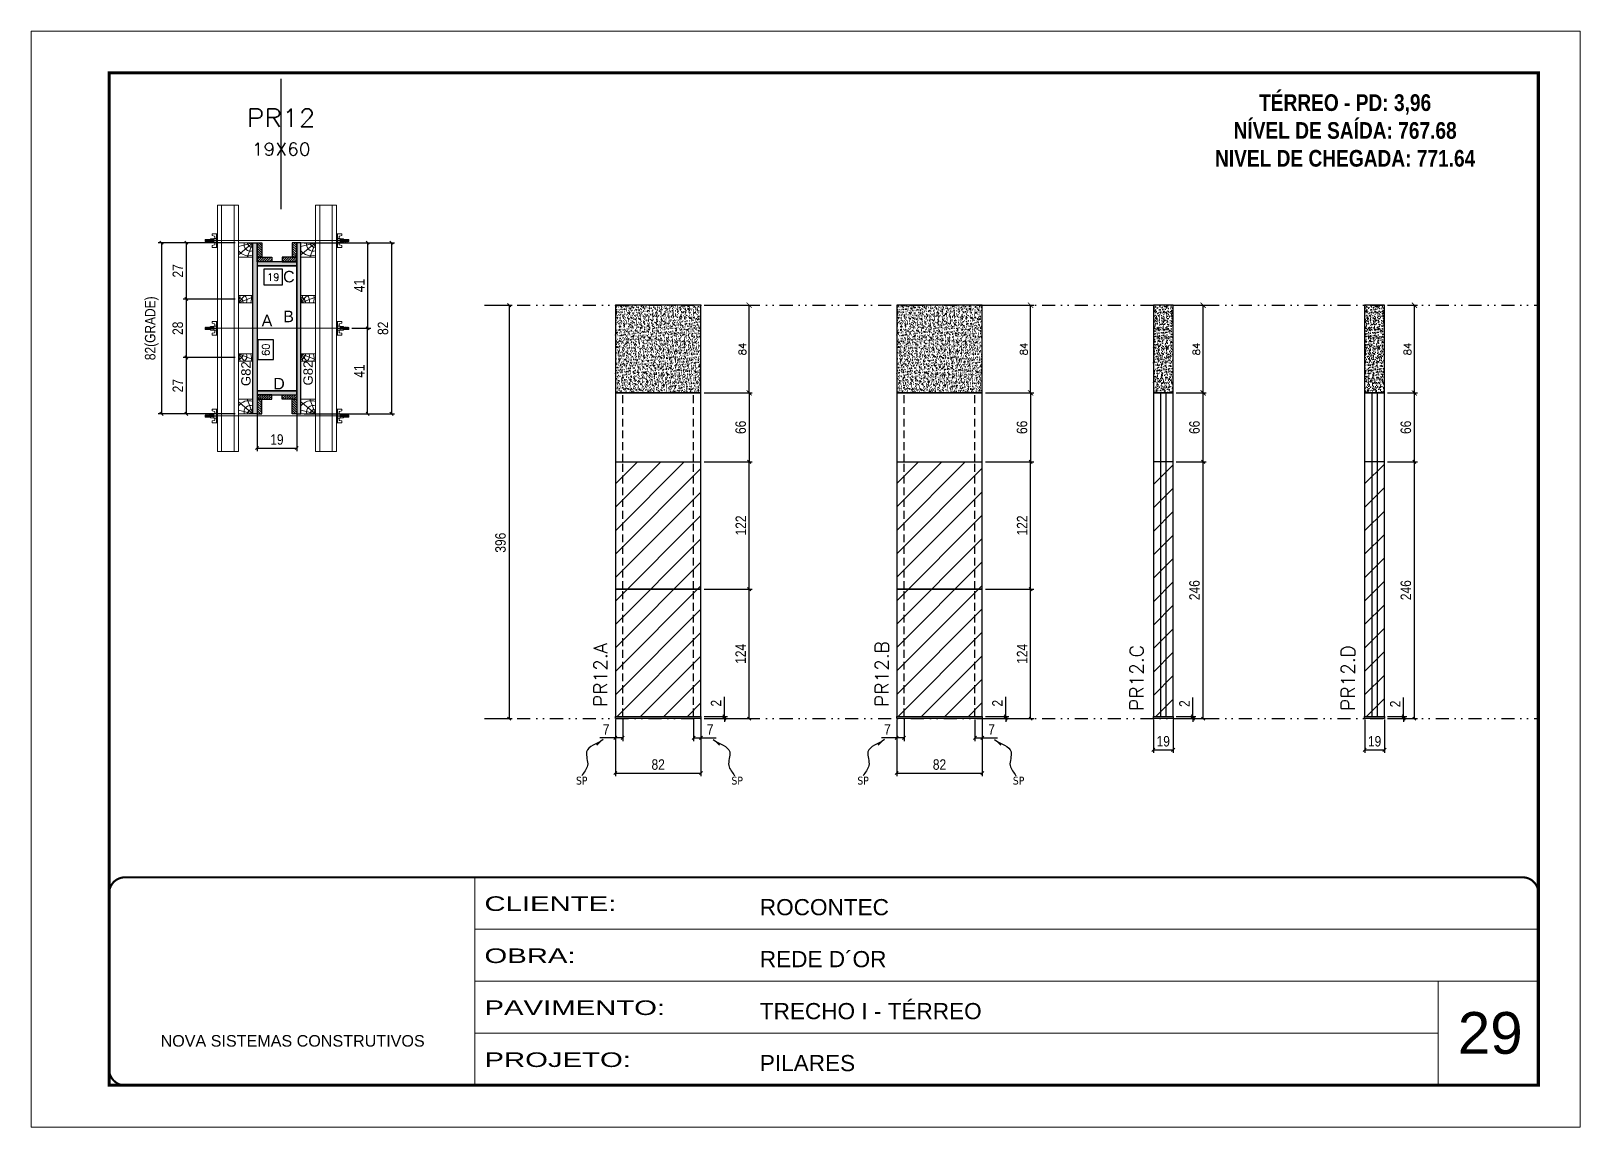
# Model space of a CAD drawing. Extents: x 2949 to 9230, y 1140 to 12527.
# Drawn here: x 2949 to 4434, y 3437 to 4487 of the extents above; entities that cross this region are included whole.
import ezdxf
from ezdxf.enums import TextEntityAlignment as Align

# ---------------------------------------------------------------- set-up
doc = ezdxf.new("R2010")
doc.units = 0
for name, pattern in [('CONTINUO', [0]), ('DASHED', [0.75, 0.5, -0.25]), ('DIVIDE2', [0.625, 0.25, -0.125, 0, -0.125, 0, -0.125]), ('HIDDEN', [0.375, 0.25, -0.125])]:
    doc.linetypes.add(name, pattern=pattern)
for name, color, linetype, lineweight in [('CARIMBO', 255, 'Continuous', 9), ('Folhas', 255, 'Continuous', 9), ('Hachura', 251, 'Continuous', 9), ('Madeira', 126, 'Continuous', 18), ('Perfil Metálico', 224, 'Continuous', 18), ('SARRAFO DE PRESSAO', 251, 'DASHED', 9), ('Texto Seção', 7, 'Continuous', 15)]:
    doc.layers.add(name, color=color, linetype=linetype, lineweight=lineweight)
for name, color, linetype in [('CHAPA', 1, 'Continuous'), ('COTA', 241, 'Continuous'), ('cotas', 4, 'Continuous'), ('MEIO_PONT', 93, 'Continuous'), ('NOMENCLATURA', 7, 'Continuous'), ('Nível', 160, 'Continuous'), ('Painéis', 200, 'Continuous'), ('Romaneio', 10, 'Continuous'), ('SARR_2.2x7', 40, 'Continuous'), ('SARRAFO', 251, 'Continuous'), ('Sarrafo de Pressão', 42, 'HIDDEN'), ('texto', 7, 'Continuous'), ('Texto de Titulo', 7, 'Continuous'), ('Texto Qtd Sarr', 242, 'Continuous'), ('TEXTO_GERAL', 7, 'Continuous')]:
    doc.layers.add(name, color=color, linetype=linetype)
doc.styles.add('ARIAL', font='arial.ttf')
doc.styles.add('COTA TECNICA', font='techl___.ttf', dxfattribs={"height": 10})
doc.styles.add('COTA TECNICA 2X', font='techl___.ttf', dxfattribs={"height": 10})
doc.styles.add('COTA TECNICA-50', font='techl___.ttf', dxfattribs={"height": 10})
doc.styles.add('REGUA-120', font='ROMANS.shx', dxfattribs={"height": 15})
doc.styles.add('ROMANC', font='techb___.ttf', dxfattribs={"height": 2.5})
doc.styles.add('ROMANS', font='romans.shx')
doc.styles.add('SANSSERIF', font='sas_____.pfb')
doc.styles.get("Standard").update_dxf_attribs({"font": 'arial.ttf'})
doc.styles.add('Tecnologia', font='')
doc.styles.get('Tecnologia').set_extended_font_data('Forgotten Futurist')
doc.dimstyles.new('COTA PAINEL-50', dxfattribs={"dimtxt": 10, "dimasz": 3, "dimexe": 3, "dimexo": 3, "dimgap": 3, "dimtad": 1, "dimdec": 1, "dimzin": 12, "dimdsep": 46, "dimtxsty": 'COTA TECNICA-50', "dimblk1": 'OBLIQUE', "dimblk2": 'OBLIQUE', "dimsah": 1, "dimcen": 0.9, "dimclrd": 4, "dimclre": 4, "dimclrt": 240, "dimadec": 1, "dimazin": 3, "dimtfac": 1, "dimtdec": 1, "dimtmove": 0, "dimatfit": 3, "dimfxl": 1, "dimtolj": 1, "dimtzin": 12, "dimarcsym": 0})
doc.dimstyles.new('Cota Paínel', dxfattribs={"dimtxt": 7, "dimasz": 5, "dimexe": 3, "dimexo": 3, "dimgap": 3, "dimtad": 1, "dimdec": 1, "dimzin": 12, "dimdsep": 46, "dimtxsty": 'ROMANS', "dimblk": 'ARCHTICK', "dimcen": 0, "dimclrd": 4, "dimclre": 4, "dimclrt": 1, "dimadec": 1, "dimazin": 3, "dimtfac": 1, "dimtdec": 1, "dimtmove": 0, "dimatfit": 3, "dimldrblk": 'OBLIQUE', "dimfxl": 1, "dimtolj": 1, "dimtzin": 12, "dimarcsym": 0})
doc.dimstyles.new('PAINEL', dxfattribs={"dimtxt": 10, "dimasz": 3, "dimexe": 3, "dimexo": 3, "dimgap": 3, "dimtad": 1, "dimdec": 1, "dimzin": 12, "dimdsep": 46, "dimtxsty": 'COTA TECNICA', "dimblk1": 'OBLIQUE', "dimblk2": 'OBLIQUE', "dimsah": 1, "dimcen": 0.9, "dimclrd": 4, "dimclre": 4, "dimclrt": 240, "dimadec": 1, "dimazin": 3, "dimtfac": 1, "dimtdec": 1, "dimtmove": 0, "dimatfit": 3, "dimfxl": 1, "dimtolj": 1, "dimtzin": 12, "dimarcsym": 0})
doc.dimstyles.new('SECAO PILAR', dxfattribs={"dimtxt": 10, "dimasz": 3, "dimexe": 3, "dimexo": 3, "dimgap": 3, "dimtad": 1, "dimdec": 1, "dimlfac": 0.5, "dimzin": 12, "dimdsep": 46, "dimtxsty": 'COTA TECNICA 2X', "dimblk1": 'OBLIQUE', "dimblk2": 'OBLIQUE', "dimsah": 1, "dimcen": 0.9, "dimclrd": 256, "dimclre": 256, "dimclrt": 256, "dimadec": 1, "dimazin": 3, "dimtfac": 1, "dimtdec": 1, "dimtmove": 0, "dimatfit": 3, "dimfxl": 1, "dimtolj": 1, "dimtzin": 12, "dimarcsym": 0})
doc.dimstyles.new('SECÇÃO 2', dxfattribs={"dimtxt": 7, "dimasz": 6, "dimexe": 0.18, "dimexo": 2, "dimgap": -4, "dimtad": 3, "dimdec": 1, "dimlfac": 0.5, "dimzin": 12, "dimdsep": 46, "dimtxsty": 'ROMANS', "dimblk": 'ARCHTICK', "dimcen": 0.09, "dimse1": 1, "dimse2": 1, "dimsd1": 1, "dimsd2": 1, "dimclrd": 180, "dimclre": 5, "dimclrt": 1, "dimadec": 0, "dimazin": 3, "dimtfac": 1, "dimtdec": 1, "dimtofl": 0, "dimtmove": 0, "dimatfit": 3, "dimldrblk": 'ARCHTICK', "dimfxl": 1, "dimtolj": 1, "dimtzin": 0, "dimarcsym": 0})
doc.dimstyles.get("Standard").update_dxf_attribs({"dimtxt": 0.18, "dimasz": 0.18, "dimexe": 0.18, "dimexo": 0.0625, "dimgap": 0.09, "dimtad": 0, "dimtih": 1, "dimtoh": 1, "dimdec": 4, "dimzin": 0, "dimdsep": 46, "dimtxsty": 'Standard', "dimcen": 0.09, "dimadec": 0, "dimazin": 0, "dimtfac": 1, "dimtdec": 4, "dimtofl": 0, "dimtmove": 0, "dimatfit": 3, "dimfxl": 1, "dimtolj": 1, "dimtzin": 0, "dimarcsym": 0})
pattern_1 = [(135, (-19725.5793, 13622.8389), (-1.12253202, -1.12253202), [])]
pattern_2 = [(135, (-19725.5793, 13407.8389), (-1.12253202, -1.12253202), [])]
pattern_3 = [(45, (-129268.967, -22713.47), (-11.2253202, 11.2253202), [])]
pattern_4 = [(50, (-3197, 0), (5.46554, -0.4781726), [0.5715, -6.2865]), (355, (-3197, 0), (-1.0573026, 5.7317054), [0.4572, -5.0292175]), (100.451445, (-3196.5445, -0.04), (4.4082374, 5.2535326), [0.4857003, -5.3427073]), (46.1842, (-3197, 1.524), (8.132371, -1.26127), [0.85725, -9.42975]), (96.63556, (-3196.322, 1.419), (7.122124, 7.422784), [0.728551, -8.014068]), (351.18415, (-3197, 1.524), (7.122124, 7.422784), [0.685799, -7.543792]), (21, (-3196.238, 1.143), (4.5484317, -3.067956), [0.5715, -6.2865]), (326, (-3196.238, 1.143), (1.854061, 5.525639), [0.4572, -5.0292]), (71.451445, (-3195.859, 0.8873), (6.4024926, 2.457683), [0.4857003, -5.342698]), (37.5, (-3197, 0), (0.0926581, 2.53665117), [0, -4.96824, 0, -5.1054, 0, -5.04825]), (7.5, (-3197, 0), (2.0045899, 3.00541724), [0, -2.91084, 0, -4.85394, 0, -1.92405]), (327.5, (-3198.6993, 0), (4.06771786, -0.1718623), [0, -1.905, 0, -5.9436, 0, -7.8867]), (317.5, (-3199.4613, 0), (4.4438754, 0.7627947), [0, -2.4765, 0, -3.94716, 0, -5.6007])]

msp = doc.modelspace()

# ---------------------------------------------------------------- texts
at = {"layer": 'CARIMBO', "style": 'ARIAL'}
msp.add_text('29', height=40, dxfattribs=at).set_placement((4316.89, 3506.85))
at = {"layer": 'NOMENCLATURA', "color": 2, "insert": (4208.86, 4452.77), "char_height": 16, "attachment_point": 2, "style": 'ROMANC'}
msp.add_mtext_dynamic_manual_height_columns('\\PTÉRREO - PD: 3,96\\PNÍVEL DE SAÍDA: 767.68\\PNIVEL DE CHEGADA: 771.64', width=300.2766, gutter_width=1, heights=[0], dxfattribs=at)
at = {"layer": 'texto', "color": 0, "char_height": 7.5, "attachment_point": 5}
for insert in [(3477.02, 3768.5), (3626.05, 3768.5), (3746.76, 3768.5), (3895.79, 3768.5)]:
    msp.add_mtext('{\\fTahoma|b0|i0|c0|p34;\\C4;SP}', dxfattribs=dict(at, insert=insert))
at = {"layer": 'Texto Seção', "char_height": 13, "width": 285.3299, "rotation": 90, "style": 'REGUA-120'}
for s, insert, attachment_point in [('PR12.A', (3488.5, 3839.24), 1), ('PR12.B', (3758.25, 3839.24), 1), ('PR12.C', (4015.55, 3835.4), 7), ('PR12.D', (4218.13, 3835.4), 7)]:
    msp.add_mtext(s, dxfattribs=dict(at, insert=insert, attachment_point=attachment_point))
at = {"layer": 'TEXTO_GERAL', "style": 'ARIAL'}
for s, p in [('C', (3196.24, 4251.39)), ('B', (3196, 4213.25)), ('A', (3175.29, 4209.33)), ('D', (3186.79, 4148.89))]:
    msp.add_text(s, height=11, dxfattribs=at).set_placement(p, align=Align.MIDDLE_CENTER)
at = {"layer": 'TEXTO_GERAL', "color": 0, "linetype": 'Continuous', "style": 'SANSSERIF'}
for p in [(3155.1, 4146.55), (3214.66, 4147.1)]:
    msp.add_text('G82', height=9, rotation=90, dxfattribs=at).set_placement(p, align=Align.MIDDLE_LEFT)

# ---------------------------------------------------------------- blocks, each defined once
blk = doc.blocks.new('9999999999')
at = {"color": 30, "linetype": 'CONTINUO'}
for p, q in [((98564.6, 34230.2), (98564.6, 34429.4)), ((98564.6, 34379.6), (99584, 34379.6)), ((98564.6, 34329.8), (99488, 34329.8)), ((99584, 34329.8), (99488, 34329.8)), ((99488, 34329.8), (99488, 34230.2)), ((98564.6, 34280), (99488, 34280))]:
    blk.add_line(p, q, dxfattribs=at)
at = {"color": 30, "linetype": 'CONTINUO', "const_width": 2}
blk.add_lwpolyline([(99584, 34230.2), (99584, 34414.4, 0.414214), (99569, 34429.4), (98229, 34429.4, 0.414214), (98214, 34414.4), (98214, 34245.2, 0.414214), (98229, 34230.2), (99584, 34230.2)], format="xyb", dxfattribs=at)
at = {"layer": 'Folhas'}
blk.add_lwpolyline([(98139, 34190.2), (99624, 34190.2), (99624, 35240.2), (98139, 35240.2)], close=True, dxfattribs=at)
at = {"layer": 'Folhas', "color": 30, "const_width": 3}
blk.add_lwpolyline([(98214, 34230.2), (99584, 34230.2), (99584, 35200.2), (98214, 35200.2)], close=True, dxfattribs=at)
at = {"color": 7, "linetype": 'Continuous', "ltscale": 5, "style": 'ARIAL'}
for s, height, p in [('ROCONTEC', 15.48, (98837.7, 34393.1)), ('REDE D´OR', 15.48, (98837.7, 34343.3)), ('TRECHO I - TÉRREO', 15.483, (98837.7, 34293.5)), ('NOVA SISTEMAS CONSTRUTIVOS', 11.059, (98263.2, 34267.2)), ('PILARES', 15.48, (98837.7, 34243.7))]:
    blk.add_text(s, height=height, dxfattribs=at).set_placement(p)
at = {"layer": 'Folhas', "color": 7, "style": 'Tecnologia', "width": 1.5}
for s, p in [('CLIENTE:', (98573.7, 34397.2)), ('OBRA:', (98573.7, 34347.3)), ('PAVIMENTO:', (98573.7, 34297.5)), ('PROJETO:', (98573.7, 34247.7))]:
    blk.add_text(s, height=14, dxfattribs=at).set_placement(p)
blk = doc.blocks.new('_Oblique')
at = {"color": 0, "linetype": 'ByBlock', "lineweight": -2}
blk.add_line((-0.5, -0.5), (0.5, 0.5), dxfattribs=at)
blk = doc.blocks.new('*D145')
at = {"layer": 'cotas', "color": 4, "linetype": 'ByBlock', "lineweight": -2, "transparency": 16777216}
for p, q in [((3386.7, 4224), (3410.4, 4224)), ((3407.4, 4224), (3407.4, 3828)), ((3386.7, 3828), (3410.4, 3828))]:
    blk.add_line(p, q, dxfattribs=at)
at = {"layer": 'Defpoints', "color": 0, "linetype": 'ByBlock', "transparency": 16777216}
for p in [(3383.7, 4224), (3383.7, 3828), (3407.4, 3828)]:
    blk.add_point(p, dxfattribs=at)
at = {"layer": 'cotas', "color": 4, "linetype": 'ByBlock', "lineweight": -2, "transparency": 16777216, "xscale": 3, "yscale": 3, "zscale": 3}
for p, rotation in [((3407.4, 4224), 90), ((3407.4, 3828), 270)]:
    blk.add_blockref('_Oblique', p, dxfattribs=dict(at, rotation=rotation))
at = {"layer": 'cotas', "color": 240, "linetype": 'ByBlock', "transparency": 16777216, "insert": (3399.2, 3996.5), "char_height": 10, "attachment_point": 5, "rotation": 90, "style": 'COTA TECNICA'}
blk.add_mtext('\\A1;396', dxfattribs=at)
blk = doc.blocks.new('*D155')
at = {"layer": 'COTA', "color": 180, "lineweight": -2, "transparency": 16777216}
for p, q in [((3181.6, 4190.9), (3166.6, 4190.9)), ((3166.6, 4190.9), (3166.6, 4171.9)), ((3181.6, 4171.9), (3181.6, 4190.9)), ((3166.6, 4171.9), (3181.6, 4171.9))]:
    blk.add_line(p, q, dxfattribs=at)
at = {"layer": 'Defpoints', "color": 0, "transparency": 16777216}
for p in [(3165.8, 4261.9), (3165.8, 4141.9), (3185.6, 4141.9)]:
    blk.add_point(p, dxfattribs=at)
at = {"layer": 'COTA', "color": 1, "transparency": 16777216, "insert": (3174.1, 4181.4), "char_height": 7, "attachment_point": 5, "rotation": 90, "style": 'ROMANS'}
blk.add_mtext('\\A1;60', dxfattribs=at)
blk = doc.blocks.new('_ArchTick')
at = {"color": 0, "linetype": 'ByBlock', "const_width": 0.15}
blk.add_lwpolyline([(-0.5, -0.5), (0.5, 0.5)], dxfattribs=at)
blk = doc.blocks.new('*D156')
at = {"layer": 'COTA', "lineweight": -2, "transparency": 16777216}
for p, q in [((3210.8, 4283.9), (3297.6, 4283.9)), ((3294.6, 4283.9), (3294.6, 4119.9)), ((3210.8, 4119.9), (3297.6, 4119.9))]:
    blk.add_line(p, q, dxfattribs=at)
at = {"layer": 'Defpoints', "color": 0, "transparency": 16777216}
for p in [(3207.8, 4283.9), (3207.8, 4119.9), (3294.6, 4119.9)]:
    blk.add_point(p, dxfattribs=at)
at = {"layer": 'COTA', "lineweight": -2, "transparency": 16777216, "xscale": 3, "yscale": 3, "zscale": 3}
for p, rotation in [((3294.6, 4283.9), 90), ((3294.6, 4119.9), 270)]:
    blk.add_blockref('_Oblique', p, dxfattribs=dict(at, rotation=rotation))
at = {"layer": 'COTA', "transparency": 16777216, "insert": (3286.5, 4201.9), "char_height": 10, "attachment_point": 5, "rotation": 90, "style": 'COTA TECNICA 2X'}
blk.add_mtext('\\A1;82', dxfattribs=at)
blk = doc.blocks.new('*D157')
at = {"layer": 'COTA', "lineweight": -2, "transparency": 16777216}
for p, q in [((3244.8, 4283.9), (3274.8, 4283.9)), ((3271.8, 4283.9), (3271.8, 4201.9)), ((3256.6, 4201.9), (3274.8, 4201.9))]:
    blk.add_line(p, q, dxfattribs=at)
at = {"layer": 'Defpoints', "color": 0, "transparency": 16777216}
for p in [(3241.8, 4283.9), (3253.6, 4201.9), (3271.8, 4201.9)]:
    blk.add_point(p, dxfattribs=at)
at = {"layer": 'COTA', "lineweight": -2, "transparency": 16777216, "xscale": 3, "yscale": 3, "zscale": 3}
for p, rotation in [((3271.8, 4283.9), 90), ((3271.8, 4201.9), 270)]:
    blk.add_blockref('_Oblique', p, dxfattribs=dict(at, rotation=rotation))
at = {"layer": 'COTA', "transparency": 16777216, "insert": (3263.8, 4242.9), "char_height": 10, "attachment_point": 5, "rotation": 90, "style": 'COTA TECNICA 2X'}
blk.add_mtext('\\A1;41', dxfattribs=at)
blk = doc.blocks.new('*D158')
at = {"layer": 'COTA', "lineweight": -2, "transparency": 16777216}
for p, q in [((3256.6, 4201.9), (3274.8, 4201.9)), ((3271.8, 4119.9), (3271.8, 4201.9)), ((3244.8, 4119.9), (3274.8, 4119.9))]:
    blk.add_line(p, q, dxfattribs=at)
at = {"layer": 'Defpoints', "color": 0, "transparency": 16777216}
for p in [(3253.6, 4201.9), (3271.8, 4201.9), (3241.8, 4119.9)]:
    blk.add_point(p, dxfattribs=at)
at = {"layer": 'COTA', "lineweight": -2, "transparency": 16777216, "xscale": 3, "yscale": 3, "zscale": 3}
for p, rotation in [((3271.8, 4201.9), 90), ((3271.8, 4119.9), 270)]:
    blk.add_blockref('_Oblique', p, dxfattribs=dict(at, rotation=rotation))
at = {"layer": 'COTA', "transparency": 16777216, "insert": (3263.8, 4160.9), "char_height": 10, "attachment_point": 5, "rotation": 90, "style": 'COTA TECNICA 2X'}
blk.add_mtext('\\A1;41', dxfattribs=at)
blk = doc.blocks.new('*D159')
at = {"layer": 'COTA', "color": 180, "lineweight": -2, "transparency": 16777216}
for p, q in [((3190.3, 4258.4), (3172.3, 4258.4)), ((3172.3, 4258.4), (3172.3, 4243.4)), ((3190.3, 4243.4), (3190.3, 4258.4)), ((3172.3, 4243.4), (3190.3, 4243.4))]:
    blk.add_line(p, q, dxfattribs=at)
at = {"layer": 'Defpoints', "color": 0, "transparency": 16777216}
for p in [(3165.8, 4261.9), (3203.8, 4261.9), (3203.8, 4239.4)]:
    blk.add_point(p, dxfattribs=at)
at = {"layer": 'COTA', "color": 1, "transparency": 16777216, "insert": (3181.3, 4250.9), "char_height": 7, "attachment_point": 5, "style": 'ROMANS'}
blk.add_mtext('\\A1;19', dxfattribs=at)
blk = doc.blocks.new('titulo1')
at = {"layer": 'Defpoints', "color": 252, "linetype": 'HIDDEN', "ltscale": 2}
blk.add_line((0, 0), (0, 125), dxfattribs=at)
at = {"layer": 'Defpoints', "style": 'ROMANS', "oblique": 15}
blk.add_attdef('FOLHA', text='', height=10, dxfattribs=at).set_placement((0, 15.6), align=Align.MIDDLE_CENTER)
at = {"layer": 'Texto Qtd Sarr', "color": 3, "style": 'ROMANS', "oblique": 15}
for tag, height, p in [('TITULO', 17, (0, 71.4)), ('SEÇÃO', 12, (0, 41.5))]:
    blk.add_attdef(tag, text='', height=height, dxfattribs=at).set_placement(p, align=Align.MIDDLE_CENTER)
blk = doc.blocks.new('PONTALETE')
at = {"layer": 'Madeira'}
for q in [(2.71, 7), (7, 5.76), (7, 1.74)]:
    blk.add_line((0, 0), q, dxfattribs=at)
blk.add_lwpolyline([(0, 0), (7, 0), (7, 7), (0, 7)], close=True, dxfattribs=at)
for centre, radius, start, end in [((2.04, 0.06), 6.23, 37.28179, 109.09128), ((1.09, 0.9), 3.19, 343.60304, 109.98471), ((-0.21, -0.78), 3.09, 14.63219, 86.0383)]:
    blk.add_arc(centre, radius, start, end, dxfattribs=at)
blk = doc.blocks.new('*D160')
at = {"layer": 'COTA', "lineweight": -2, "transparency": 16777216}
for p, q in [((3144.8, 4283.9), (3071.1, 4283.9)), ((3074.1, 4283.9), (3074.1, 4119.9)), ((3144.8, 4119.9), (3071.1, 4119.9))]:
    blk.add_line(p, q, dxfattribs=at)
at = {"layer": 'Defpoints', "color": 0, "transparency": 16777216}
for p in [(3147.8, 4283.9), (3074.1, 4119.9), (3147.8, 4119.9)]:
    blk.add_point(p, dxfattribs=at)
at = {"layer": 'COTA', "lineweight": -2, "transparency": 16777216, "xscale": 3, "yscale": 3, "zscale": 3}
for p, rotation in [((3074.1, 4283.9), 90), ((3074.1, 4119.9), 270)]:
    blk.add_blockref('_Oblique', p, dxfattribs=dict(at, rotation=rotation))
at = {"layer": 'COTA', "transparency": 16777216, "insert": (3064.8, 4201.9), "char_height": 10, "attachment_point": 5, "rotation": 90, "style": 'COTA TECNICA 2X'}
blk.add_mtext('\\A1;82(GRADE)', dxfattribs=at)
blk = doc.blocks.new('MEIO PONTALETE')
at = {"layer": 'Madeira'}
for q in [(2.71, 7), (3.5, 2.88), (3.5, 0.87)]:
    blk.add_line((0, 0), q, dxfattribs=at)
blk.add_lwpolyline([(0, 0), (3.5, 0), (3.5, 7), (0, 7)], close=True, dxfattribs=at)
for centre, radius, start, end in [((2.04, 0.06), 6.23, 76.44987, 109.09128), ((1.09, 0.9), 3.19, 40.90626, 109.98471), ((-0.21, -0.78), 3.09, 14.63219, 86.0383)]:
    blk.add_arc(centre, radius, start, end, dxfattribs=at)
blk = doc.blocks.new('*D161')
at = {"layer": 'COTA', "lineweight": -2, "transparency": 16777216}
for p, q in [((3144.8, 4173.9), (3094.9, 4173.9)), ((3097.9, 4173.9), (3097.9, 4119.9)), ((3144.8, 4119.9), (3094.9, 4119.9))]:
    blk.add_line(p, q, dxfattribs=at)
at = {"layer": 'Defpoints', "color": 0, "transparency": 16777216}
for p in [(3147.8, 4173.9), (3097.9, 4119.9), (3147.8, 4119.9)]:
    blk.add_point(p, dxfattribs=at)
at = {"layer": 'COTA', "lineweight": -2, "transparency": 16777216, "xscale": 3, "yscale": 3, "zscale": 3}
for p, rotation in [((3097.9, 4173.9), 90), ((3097.9, 4119.9), 270)]:
    blk.add_blockref('_Oblique', p, dxfattribs=dict(at, rotation=rotation))
at = {"layer": 'COTA', "transparency": 16777216, "insert": (3089.8, 4146.9), "char_height": 10, "attachment_point": 5, "rotation": 90, "style": 'COTA TECNICA 2X'}
blk.add_mtext('\\A1;27', dxfattribs=at)
blk = doc.blocks.new('C')
at = {"layer": 'Hachura', "color": 0}
for p, q in [((0, 3.22), (0, -3.22)), ((0.45, 3.22), (0, 3.22)), ((0.46, 3.16), (0, 3.16)), ((0.46, 3.05), (0, 3.05)), ((0.46, 2.88), (0, 2.88)), ((0, 2.75), (0, -1.16)), ((0.46, 2.65), (0, 2.65)), ((0.46, 2.23), (0, 2.23)), ((0.46, 1.51), (0, 1.51)), ((0.39, 0.49), (0.17, 0.49)), ((0.45, -3.23), (0.45, 3.22)), ((0.45, 3.22), (2.58, 3.22)), ((1.74, 0.97), (0.45, 0.97)), ((1.45, 0.1), (0.45, 0.1)), ((1.35, 1.94), (1.35, 0.96)), ((2.58, 2.39), (1.47, 2.09)), ((1.74, -0.97), (1.74, 0.97)), ((1.74, 0.97), (1.74, 0.84)), ((1.74, 0.97), (1.74, 0.84)), ((1.74, 0.84), (3.35, 0.84)), ((3.35, 0.45), (1.74, 0.45)), ((2.58, 3.22), (2.58, 2.39)), ((3.32, 0.84), (3.32, -0.84)), ((3.35, 0.84), (3.35, -0.84)), ((3.68, 0.45), (3.35, 0.45)), ((3.84, -0.52), (3.35, 0.45)), ((3.35, 0.06), (3.67, -0.57)), ((3.68, 0.45), (4.16, -0.52)), ((3.72, 0.5), (4.25, -0.57)), ((4.37, -0.55), (3.83, 0.53)), ((4.15, 0.45), (3.93, 0.45)), ((4.42, -0.52), (3.93, 0.45)), ((4.15, 0.45), (4.26, 0.45)), ((4.26, 0.45), (4.74, -0.52)), ((4.3, 0.5), (4.83, -0.57)), ((4.95, -0.55), (4.41, 0.53)), ((4.51, 0.45), (4.84, 0.45)), ((5, -0.52), (4.51, 0.45)), ((4.84, 0.45), (5.32, -0.52)), ((4.88, 0.5), (5.41, -0.57)), ((5.53, -0.55), (4.99, 0.53)), ((5.58, -0.52), (5.09, 0.45)), ((5.42, 0.45), (5.09, 0.45)), ((5.58, -0.52), (5.09, 0.45)), ((5.42, 0.45), (5.74, -0.19)), ((5.46, 0.5), (5.74, -0.07)), ((5.74, 0.19), (5.57, 0.53)), ((5.74, 0.32), (5.68, 0.45)), ((5.68, 0.45), (5.74, 0.45)), ((5.74, 0.45), (5.9, 0.29)), ((5.74, 0.45), (5.74, -0.52)), ((5.9, -0.36), (5.9, 0.29)), ((0.45, 0), (0, 0)), ((0.46, -1.52), (0, -1.52)), ((0.46, -2.23), (0, -2.23)), ((0.46, -2.65), (0, -2.65)), ((0.46, -2.88), (0, -2.88)), ((0.46, -3.05), (0, -3.05)), ((0.46, -3.16), (0, -3.16)), ((0, -3.22), (2.57, -3.22)), ((0.08, -0.48), (0.29, -0.48)), ((0.29, -0.48), (0.4, -0.48)), ((0.45, 0), (0.45, -0.97)), ((0.45, -0.16), (1.45, -0.16)), ((0.45, -0.65), (0.45, -0.32)), ((0.45, -3.23), (0.45, -0.65)), ((0.45, -0.97), (1.74, -0.97)), ((1.35, -1.94), (1.35, -0.97)), ((2.58, -2.39), (1.47, -2.1)), ((3.35, -0.32), (1.74, -0.32)), ((3.35, -0.84), (1.74, -0.84)), ((2.58, -3.23), (2.58, -2.39)), ((3.35, -0.07), (3.58, -0.52)), ((3.35, -0.52), (3.58, -0.52)), ((3.84, -0.52), (4.16, -0.52)), ((4.42, -0.52), (4.74, -0.52)), ((4.63, -0.52), (4.74, -0.52)), ((5, -0.52), (5.32, -0.52)), ((5.58, -0.52), (5.74, -0.52)), ((5.74, -0.52), (5.9, -0.36)), ((5.74, -0.52), (5.74, -0.52))]:
    blk.add_line(p, q, dxfattribs=at)
for centre, radius, start, end in [((1.52, 1.94), 0.161, 104.74356, 180), ((1.44, -0.03), 0.129, 272.69497, 87.30503), ((3.81, 0.39), 0.143, 25.56881, 154.43119), ((4.39, 0.39), 0.143, 25.56881, 154.43119), ((4.97, 0.39), 0.143, 25.56881, 154.43119), ((5.55, 0.39), 0.143, 25.56881, 154.43119), ((0.17, -0.37), 0.174, 221.74404, 317.85924), ((1.52, -1.94), 0.161, 180, 255.25644), ((3.71, -0.4), 0.174, 222.14076, 318.25596), ((4.29, -0.4), 0.174, 222.14076, 318.25596), ((4.87, -0.4), 0.174, 222.14076, 318.25596), ((5.45, -0.4), 0.174, 222.14076, 318.25596), ((5.61, -0.4), 0.174, 317.85924, 318.25596)]:
    blk.add_arc(centre, radius, start, end, dxfattribs=at)
blk = doc.blocks.new('*D162')
at = {"layer": 'COTA', "lineweight": -2, "transparency": 16777216}
for p, q in [((3144.8, 4283.9), (3094.9, 4283.9)), ((3097.9, 4283.9), (3097.9, 4229.9)), ((3144.8, 4229.9), (3094.9, 4229.9))]:
    blk.add_line(p, q, dxfattribs=at)
at = {"layer": 'Defpoints', "color": 0, "transparency": 16777216}
for p in [(3147.8, 4283.9), (3097.9, 4229.9), (3147.8, 4229.9)]:
    blk.add_point(p, dxfattribs=at)
at = {"layer": 'COTA', "lineweight": -2, "transparency": 16777216, "xscale": 3, "yscale": 3, "zscale": 3}
for p, rotation in [((3097.9, 4283.9), 90), ((3097.9, 4229.9), 270)]:
    blk.add_blockref('_Oblique', p, dxfattribs=dict(at, rotation=rotation))
at = {"layer": 'COTA', "transparency": 16777216, "insert": (3089.8, 4256.9), "char_height": 10, "attachment_point": 5, "rotation": 90, "style": 'COTA TECNICA 2X'}
blk.add_mtext('\\A1;27', dxfattribs=at)
blk = doc.blocks.new('*D163')
at = {"layer": 'COTA', "lineweight": -2, "transparency": 16777216}
for p, q in [((3144.8, 4229.9), (3094.9, 4229.9)), ((3097.9, 4229.9), (3097.9, 4173.9)), ((3144.8, 4173.9), (3094.9, 4173.9))]:
    blk.add_line(p, q, dxfattribs=at)
at = {"layer": 'Defpoints', "color": 0, "transparency": 16777216}
for p in [(3147.8, 4229.9), (3097.9, 4173.9), (3147.8, 4173.9)]:
    blk.add_point(p, dxfattribs=at)
at = {"layer": 'COTA', "lineweight": -2, "transparency": 16777216, "xscale": 3, "yscale": 3, "zscale": 3}
for p, rotation in [((3097.9, 4229.9), 90), ((3097.9, 4173.9), 270)]:
    blk.add_blockref('_Oblique', p, dxfattribs=dict(at, rotation=rotation))
at = {"layer": 'COTA', "transparency": 16777216, "insert": (3089.8, 4201.9), "char_height": 10, "attachment_point": 5, "rotation": 90, "style": 'COTA TECNICA 2X'}
blk.add_mtext('\\A1;28', dxfattribs=at)
blk = doc.blocks.new('*D755')
at = {"layer": 'COTA', "lineweight": -2, "transparency": 16777216}
for p, q in [((3165.8, 4135.3), (3165.8, 4084.2)), ((3203.8, 4135.3), (3203.8, 4084.2)), ((3165.8, 4087.2), (3203.8, 4087.2))]:
    blk.add_line(p, q, dxfattribs=at)
at = {"layer": 'Defpoints', "color": 0, "transparency": 16777216}
for p in [(3165.8, 4138.3), (3203.8, 4138.3), (3203.8, 4087.2)]:
    blk.add_point(p, dxfattribs=at)
at = {"layer": 'COTA', "lineweight": -2, "transparency": 16777216, "xscale": 3, "yscale": 3, "zscale": 3, "rotation": 180}
blk.add_blockref('_Oblique', (3165.8, 4087.2), dxfattribs=at)
at = {"layer": 'COTA', "lineweight": -2, "transparency": 16777216, "xscale": 3, "yscale": 3, "zscale": 3}
blk.add_blockref('_Oblique', (3203.8, 4087.2), dxfattribs=at)
at = {"layer": 'COTA', "transparency": 16777216, "insert": (3184.8, 4095.3), "char_height": 10, "attachment_point": 5, "style": 'COTA TECNICA 2X'}
blk.add_mtext('\\A1;19', dxfattribs=at)
blk = doc.blocks.new('*D352')
at = {"layer": 'COTA', "color": 4, "lineweight": -2, "transparency": 16777216}
for p, q in [((3509.3, 3827), (3509.3, 3772.8)), ((3591.3, 3827), (3591.3, 3772.8)), ((3509.3, 3775.8), (3591.3, 3775.8))]:
    blk.add_line(p, q, dxfattribs=at)
at = {"layer": 'Defpoints', "color": 0, "transparency": 16777216}
for p in [(3509.3, 3830), (3591.3, 3830), (3591.3, 3775.8)]:
    blk.add_point(p, dxfattribs=at)
at = {"layer": 'COTA', "color": 4, "lineweight": -2, "transparency": 16777216, "xscale": 3, "yscale": 3, "zscale": 3, "rotation": 180}
blk.add_blockref('_Oblique', (3509.3, 3775.8), dxfattribs=at)
at = {"layer": 'COTA', "color": 4, "lineweight": -2, "transparency": 16777216, "xscale": 3, "yscale": 3, "zscale": 3}
blk.add_blockref('_Oblique', (3591.3, 3775.8), dxfattribs=at)
at = {"layer": 'COTA', "color": 240, "transparency": 16777216, "insert": (3550.3, 3783.9), "char_height": 10, "attachment_point": 5, "style": 'COTA TECNICA'}
blk.add_mtext('\\A1;82', dxfattribs=at)
blk = doc.blocks.new('*D353')
at = {"layer": 'COTA', "color": 4, "lineweight": -2, "transparency": 16777216}
for p, q in [((3594.3, 3952), (3640.5, 3952)), ((3637.5, 3828), (3637.5, 3952)), ((3594.3, 3828), (3640.5, 3828))]:
    blk.add_line(p, q, dxfattribs=at)
at = {"layer": 'Defpoints', "color": 0, "transparency": 16777216}
for p in [(3591.3, 3952), (3637.5, 3952), (3591.3, 3828)]:
    blk.add_point(p, dxfattribs=at)
at = {"layer": 'COTA', "color": 4, "lineweight": -2, "transparency": 16777216, "xscale": 3, "yscale": 3, "zscale": 3}
for p, rotation in [((3637.5, 3952), 90), ((3637.5, 3828), 270)]:
    blk.add_blockref('_Oblique', p, dxfattribs=dict(at, rotation=rotation))
at = {"layer": 'COTA', "color": 240, "transparency": 16777216, "insert": (3629.4, 3890), "char_height": 10, "attachment_point": 5, "rotation": 90, "style": 'COTA TECNICA-50'}
blk.add_mtext('\\A1;124', dxfattribs=at)
blk = doc.blocks.new('*D354')
at = {"layer": 'COTA', "color": 4, "lineweight": -2, "transparency": 16777216}
for p, q in [((3613.8, 3830), (3613.8, 3848.8)), ((3594.3, 3830), (3616.8, 3830)), ((3594.3, 3828), (3616.8, 3828)), ((3613.8, 3828), (3613.8, 3830)), ((3613.8, 3828), (3613.8, 3825))]:
    blk.add_line(p, q, dxfattribs=at)
at = {"layer": 'Defpoints', "color": 0, "transparency": 16777216}
for p in [(3591.3, 3830), (3591.3, 3828), (3613.8, 3828)]:
    blk.add_point(p, dxfattribs=at)
at = {"layer": 'COTA', "color": 4, "lineweight": -2, "transparency": 16777216, "xscale": 3, "yscale": 3, "zscale": 3}
for p, rotation in [((3613.8, 3830), 270), ((3613.8, 3828), 90)]:
    blk.add_blockref('_Oblique', p, dxfattribs=dict(at, rotation=rotation))
at = {"layer": 'COTA', "color": 240, "transparency": 16777216, "insert": (3605.8, 3842.7), "char_height": 10, "attachment_point": 5, "rotation": 90, "style": 'COTA TECNICA-50'}
blk.add_mtext('\\A1;2', dxfattribs=at)
blk = doc.blocks.new('*D355')
at = {"layer": 'COTA', "color": 4, "lineweight": -2, "transparency": 16777216}
for p, q in [((3509.3, 3825), (3509.3, 3806.5)), ((3516.3, 3827), (3516.3, 3806.5)), ((3509.3, 3809.5), (3494.5, 3809.5)), ((3516.3, 3809.5), (3509.3, 3809.5))]:
    blk.add_line(p, q, dxfattribs=at)
at = {"layer": 'Defpoints', "color": 0, "transparency": 16777216}
for p in [(3509.3, 3828), (3516.3, 3830), (3509.3, 3809.5)]:
    blk.add_point(p, dxfattribs=at)
at = {"layer": 'COTA', "color": 4, "lineweight": -2, "transparency": 16777216, "xscale": 3, "yscale": 3, "zscale": 3, "rotation": 180}
blk.add_blockref('_Oblique', (3509.3, 3809.5), dxfattribs=at)
at = {"layer": 'COTA', "color": 4, "lineweight": -2, "transparency": 16777216, "xscale": 3, "yscale": 3, "zscale": 3}
blk.add_blockref('_Oblique', (3516.3, 3809.5), dxfattribs=at)
at = {"layer": 'COTA', "color": 240, "transparency": 16777216, "insert": (3500.4, 3817.6), "char_height": 10, "attachment_point": 5, "style": 'COTA TECNICA-50'}
blk.add_mtext('\\A1;7', dxfattribs=at)
blk = doc.blocks.new('*D356')
at = {"layer": 'COTA', "color": 4, "lineweight": -2, "transparency": 16777216}
for p, q in [((3584.3, 3827), (3584.3, 3806.5)), ((3591.3, 3825), (3591.3, 3806.5)), ((3584.3, 3809.5), (3591.3, 3809.5)), ((3591.3, 3809.5), (3606, 3809.5))]:
    blk.add_line(p, q, dxfattribs=at)
at = {"layer": 'Defpoints', "color": 0, "transparency": 16777216}
for p in [(3584.3, 3830), (3591.3, 3828), (3591.3, 3809.5)]:
    blk.add_point(p, dxfattribs=at)
at = {"layer": 'COTA', "color": 4, "lineweight": -2, "transparency": 16777216, "xscale": 3, "yscale": 3, "zscale": 3, "rotation": 180}
blk.add_blockref('_Oblique', (3584.3, 3809.5), dxfattribs=at)
at = {"layer": 'COTA', "color": 4, "lineweight": -2, "transparency": 16777216, "xscale": 3, "yscale": 3, "zscale": 3}
blk.add_blockref('_Oblique', (3591.3, 3809.5), dxfattribs=at)
at = {"layer": 'COTA', "color": 240, "transparency": 16777216, "insert": (3600.1, 3817.6), "char_height": 10, "attachment_point": 5, "style": 'COTA TECNICA-50'}
blk.add_mtext('\\A1;7', dxfattribs=at)
blk = doc.blocks.new('*D357')
at = {"layer": 'Defpoints', "color": 0, "linetype": 'ByBlock', "transparency": 16777216}
for p in [(3591.3, 4074), (3637.5, 4074), (3591.3, 3952)]:
    blk.add_point(p, dxfattribs=at)
at = {"layer": 'Romaneio', "color": 4, "linetype": 'ByBlock', "lineweight": -2, "transparency": 16777216}
for p, q in [((3594.3, 4074), (3640.5, 4074)), ((3637.5, 3952), (3637.5, 4074)), ((3594.3, 3952), (3640.5, 3952))]:
    blk.add_line(p, q, dxfattribs=at)
at = {"layer": 'Romaneio', "color": 4, "linetype": 'ByBlock', "lineweight": -2, "transparency": 16777216, "xscale": 3, "yscale": 3, "zscale": 3}
for p, rotation in [((3637.5, 4074), 90), ((3637.5, 3952), 270)]:
    blk.add_blockref('_Oblique', p, dxfattribs=dict(at, rotation=rotation))
at = {"layer": 'Romaneio', "color": 240, "linetype": 'ByBlock', "transparency": 16777216, "insert": (3629.5, 4013), "char_height": 10, "attachment_point": 5, "rotation": 90, "style": 'COTA TECNICA'}
blk.add_mtext('\\A1;122', dxfattribs=at)
blk = doc.blocks.new('*D358')
at = {"layer": 'COTA', "color": 4, "lineweight": -2, "transparency": 16777216}
for p, q in [((3779, 3827), (3779, 3772.8)), ((3861, 3827), (3861, 3772.8)), ((3779, 3775.8), (3861, 3775.8))]:
    blk.add_line(p, q, dxfattribs=at)
at = {"layer": 'Defpoints', "color": 0, "transparency": 16777216}
for p in [(3779, 3830), (3861, 3830), (3861, 3775.8)]:
    blk.add_point(p, dxfattribs=at)
at = {"layer": 'COTA', "color": 4, "lineweight": -2, "transparency": 16777216, "xscale": 3, "yscale": 3, "zscale": 3, "rotation": 180}
blk.add_blockref('_Oblique', (3779, 3775.8), dxfattribs=at)
at = {"layer": 'COTA', "color": 4, "lineweight": -2, "transparency": 16777216, "xscale": 3, "yscale": 3, "zscale": 3}
blk.add_blockref('_Oblique', (3861, 3775.8), dxfattribs=at)
at = {"layer": 'COTA', "color": 240, "transparency": 16777216, "insert": (3820, 3783.9), "char_height": 10, "attachment_point": 5, "style": 'COTA TECNICA'}
blk.add_mtext('\\A1;82', dxfattribs=at)
blk = doc.blocks.new('*D359')
at = {"layer": 'COTA', "color": 4, "lineweight": -2, "transparency": 16777216}
for p, q in [((3864, 3952), (3910.3, 3952)), ((3907.3, 3828), (3907.3, 3952)), ((3864, 3828), (3910.3, 3828))]:
    blk.add_line(p, q, dxfattribs=at)
at = {"layer": 'Defpoints', "color": 0, "transparency": 16777216}
for p in [(3861, 3952), (3907.3, 3952), (3861, 3828)]:
    blk.add_point(p, dxfattribs=at)
at = {"layer": 'COTA', "color": 4, "lineweight": -2, "transparency": 16777216, "xscale": 3, "yscale": 3, "zscale": 3}
for p, rotation in [((3907.3, 3952), 90), ((3907.3, 3828), 270)]:
    blk.add_blockref('_Oblique', p, dxfattribs=dict(at, rotation=rotation))
at = {"layer": 'COTA', "color": 240, "transparency": 16777216, "insert": (3899.2, 3890), "char_height": 10, "attachment_point": 5, "rotation": 90, "style": 'COTA TECNICA-50'}
blk.add_mtext('\\A1;124', dxfattribs=at)
blk = doc.blocks.new('*D360')
at = {"layer": 'COTA', "color": 4, "lineweight": -2, "transparency": 16777216}
for p, q in [((3883.5, 3830), (3883.5, 3848.8)), ((3864, 3830), (3886.5, 3830)), ((3864, 3828), (3886.5, 3828)), ((3883.5, 3828), (3883.5, 3830)), ((3883.5, 3828), (3883.5, 3825))]:
    blk.add_line(p, q, dxfattribs=at)
at = {"layer": 'Defpoints', "color": 0, "transparency": 16777216}
for p in [(3861, 3830), (3861, 3828), (3883.5, 3828)]:
    blk.add_point(p, dxfattribs=at)
at = {"layer": 'COTA', "color": 4, "lineweight": -2, "transparency": 16777216, "xscale": 3, "yscale": 3, "zscale": 3}
for p, rotation in [((3883.5, 3830), 270), ((3883.5, 3828), 90)]:
    blk.add_blockref('_Oblique', p, dxfattribs=dict(at, rotation=rotation))
at = {"layer": 'COTA', "color": 240, "transparency": 16777216, "insert": (3875.5, 3842.7), "char_height": 10, "attachment_point": 5, "rotation": 90, "style": 'COTA TECNICA-50'}
blk.add_mtext('\\A1;2', dxfattribs=at)
blk = doc.blocks.new('*D361')
at = {"layer": 'COTA', "color": 4, "lineweight": -2, "transparency": 16777216}
for p, q in [((3779, 3825), (3779, 3806.5)), ((3786, 3827), (3786, 3806.5)), ((3779, 3809.5), (3764.3, 3809.5)), ((3786, 3809.5), (3779, 3809.5))]:
    blk.add_line(p, q, dxfattribs=at)
at = {"layer": 'Defpoints', "color": 0, "transparency": 16777216}
for p in [(3779, 3828), (3786, 3830), (3779, 3809.5)]:
    blk.add_point(p, dxfattribs=at)
at = {"layer": 'COTA', "color": 4, "lineweight": -2, "transparency": 16777216, "xscale": 3, "yscale": 3, "zscale": 3, "rotation": 180}
blk.add_blockref('_Oblique', (3779, 3809.5), dxfattribs=at)
at = {"layer": 'COTA', "color": 4, "lineweight": -2, "transparency": 16777216, "xscale": 3, "yscale": 3, "zscale": 3}
blk.add_blockref('_Oblique', (3786, 3809.5), dxfattribs=at)
at = {"layer": 'COTA', "color": 240, "transparency": 16777216, "insert": (3770.1, 3817.6), "char_height": 10, "attachment_point": 5, "style": 'COTA TECNICA-50'}
blk.add_mtext('\\A1;7', dxfattribs=at)
blk = doc.blocks.new('*D362')
at = {"layer": 'COTA', "color": 4, "lineweight": -2, "transparency": 16777216}
for p, q in [((3854, 3827), (3854, 3806.5)), ((3861, 3825), (3861, 3806.5)), ((3854, 3809.5), (3861, 3809.5)), ((3861, 3809.5), (3875.7, 3809.5))]:
    blk.add_line(p, q, dxfattribs=at)
at = {"layer": 'Defpoints', "color": 0, "transparency": 16777216}
for p in [(3854, 3830), (3861, 3828), (3861, 3809.5)]:
    blk.add_point(p, dxfattribs=at)
at = {"layer": 'COTA', "color": 4, "lineweight": -2, "transparency": 16777216, "xscale": 3, "yscale": 3, "zscale": 3, "rotation": 180}
blk.add_blockref('_Oblique', (3854, 3809.5), dxfattribs=at)
at = {"layer": 'COTA', "color": 4, "lineweight": -2, "transparency": 16777216, "xscale": 3, "yscale": 3, "zscale": 3}
blk.add_blockref('_Oblique', (3861, 3809.5), dxfattribs=at)
at = {"layer": 'COTA', "color": 240, "transparency": 16777216, "insert": (3869.9, 3817.6), "char_height": 10, "attachment_point": 5, "style": 'COTA TECNICA-50'}
blk.add_mtext('\\A1;7', dxfattribs=at)
blk = doc.blocks.new('*D379')
at = {"layer": 'Defpoints', "color": 0, "linetype": 'ByBlock', "transparency": 16777216}
for p in [(3861, 4074), (3907.3, 4074), (3861, 3952)]:
    blk.add_point(p, dxfattribs=at)
at = {"layer": 'Romaneio', "color": 4, "linetype": 'ByBlock', "lineweight": -2, "transparency": 16777216}
for p, q in [((3864, 4074), (3910.3, 4074)), ((3907.3, 3952), (3907.3, 4074)), ((3864, 3952), (3910.3, 3952))]:
    blk.add_line(p, q, dxfattribs=at)
at = {"layer": 'Romaneio', "color": 4, "linetype": 'ByBlock', "lineweight": -2, "transparency": 16777216, "xscale": 3, "yscale": 3, "zscale": 3}
for p, rotation in [((3907.3, 4074), 90), ((3907.3, 3952), 270)]:
    blk.add_blockref('_Oblique', p, dxfattribs=dict(at, rotation=rotation))
at = {"layer": 'Romaneio', "color": 240, "linetype": 'ByBlock', "transparency": 16777216, "insert": (3899.2, 4013), "char_height": 10, "attachment_point": 5, "rotation": 90, "style": 'COTA TECNICA'}
blk.add_mtext('\\A1;122', dxfattribs=at)
blk = doc.blocks.new('*D380')
at = {"layer": 'COTA', "color": 4, "lineweight": -2, "transparency": 16777216}
for p, q in [((4025, 3827), (4025, 3795.1)), ((4044, 3827), (4044, 3795.1)), ((4025, 3798.1), (4044, 3798.1))]:
    blk.add_line(p, q, dxfattribs=at)
at = {"layer": 'Defpoints', "color": 0, "transparency": 16777216}
for p in [(4025, 3830), (4044, 3830), (4044, 3798.1)]:
    blk.add_point(p, dxfattribs=at)
at = {"layer": 'COTA', "color": 4, "lineweight": -2, "transparency": 16777216, "xscale": 3, "yscale": 3, "zscale": 3, "rotation": 180}
blk.add_blockref('_Oblique', (4025, 3798.1), dxfattribs=at)
at = {"layer": 'COTA', "color": 4, "lineweight": -2, "transparency": 16777216, "xscale": 3, "yscale": 3, "zscale": 3}
blk.add_blockref('_Oblique', (4044, 3798.1), dxfattribs=at)
at = {"layer": 'COTA', "color": 240, "transparency": 16777216, "insert": (4034.5, 3806.2), "char_height": 10, "attachment_point": 5, "style": 'COTA TECNICA'}
blk.add_mtext('\\A1;19', dxfattribs=at)
blk = doc.blocks.new('*D381')
at = {"layer": 'COTA', "color": 4, "lineweight": -2, "transparency": 16777216}
for p, q in [((4047, 4074), (4075.7, 4074)), ((4072.7, 3828), (4072.7, 4074)), ((4047, 3828), (4075.7, 3828))]:
    blk.add_line(p, q, dxfattribs=at)
at = {"layer": 'Defpoints', "color": 0, "transparency": 16777216}
for p in [(4044, 4074), (4072.7, 4074), (4044, 3828)]:
    blk.add_point(p, dxfattribs=at)
at = {"layer": 'COTA', "color": 4, "lineweight": -2, "transparency": 16777216, "xscale": 3, "yscale": 3, "zscale": 3}
for p, rotation in [((4072.7, 4074), 90), ((4072.7, 3828), 270)]:
    blk.add_blockref('_Oblique', p, dxfattribs=dict(at, rotation=rotation))
at = {"layer": 'COTA', "color": 240, "transparency": 16777216, "insert": (4064.5, 3951), "char_height": 10, "attachment_point": 5, "rotation": 90, "style": 'COTA TECNICA'}
blk.add_mtext('\\A1;246', dxfattribs=at)
blk = doc.blocks.new('*D382')
at = {"layer": 'COTA', "color": 4, "lineweight": -2, "transparency": 16777216}
for p, q in [((4062.8, 3830), (4062.8, 3848.3)), ((4047, 3830), (4065.8, 3830)), ((4047, 3828), (4065.8, 3828)), ((4062.8, 3828), (4062.8, 3830)), ((4062.8, 3828), (4062.8, 3825))]:
    blk.add_line(p, q, dxfattribs=at)
at = {"layer": 'Defpoints', "color": 0, "transparency": 16777216}
for p in [(4044, 3830), (4044, 3828), (4062.8, 3830)]:
    blk.add_point(p, dxfattribs=at)
at = {"layer": 'COTA', "color": 4, "lineweight": -2, "transparency": 16777216, "xscale": 3, "yscale": 3, "zscale": 3}
for p, rotation in [((4062.8, 3830), 270), ((4062.8, 3828), 90)]:
    blk.add_blockref('_Oblique', p, dxfattribs=dict(at, rotation=rotation))
at = {"layer": 'COTA', "color": 240, "transparency": 16777216, "insert": (4054.8, 3842.3), "char_height": 10, "attachment_point": 5, "rotation": 90, "style": 'COTA TECNICA-50'}
blk.add_mtext('\\A1;2', dxfattribs=at)
blk = doc.blocks.new('*D879')
at = {"layer": 'COTA', "color": 4, "linetype": 'ByBlock', "lineweight": -2, "transparency": 16777216}
for p, q in [((4047, 4140), (4075.7, 4140)), ((4072.7, 4074), (4072.7, 4140)), ((4047, 4074), (4075.7, 4074))]:
    blk.add_line(p, q, dxfattribs=at)
at = {"layer": 'Defpoints', "color": 0, "linetype": 'ByBlock', "transparency": 16777216}
for p in [(4044, 4140), (4072.7, 4140), (4044, 4074)]:
    blk.add_point(p, dxfattribs=at)
at = {"layer": 'COTA', "color": 4, "linetype": 'ByBlock', "lineweight": -2, "transparency": 16777216, "xscale": 3, "yscale": 3, "zscale": 3}
for p, rotation in [((4072.7, 4140), 90), ((4072.7, 4074), 270)]:
    blk.add_blockref('_Oblique', p, dxfattribs=dict(at, rotation=rotation))
at = {"layer": 'COTA', "color": 240, "linetype": 'ByBlock', "transparency": 16777216, "insert": (4064.5, 4107), "char_height": 10, "attachment_point": 5, "rotation": 90, "style": 'COTA TECNICA'}
blk.add_mtext('\\A1;66', dxfattribs=at)
blk = doc.blocks.new('*D383')
at = {"layer": 'COTA', "color": 4, "lineweight": -2, "transparency": 16777216}
for p, q in [((4227.6, 3827), (4227.6, 3795.1)), ((4246.6, 3827), (4246.6, 3795.1)), ((4227.6, 3798.1), (4246.6, 3798.1))]:
    blk.add_line(p, q, dxfattribs=at)
at = {"layer": 'Defpoints', "color": 0, "transparency": 16777216}
for p in [(4227.6, 3830), (4246.6, 3830), (4246.6, 3798.1)]:
    blk.add_point(p, dxfattribs=at)
at = {"layer": 'COTA', "color": 4, "lineweight": -2, "transparency": 16777216, "xscale": 3, "yscale": 3, "zscale": 3, "rotation": 180}
blk.add_blockref('_Oblique', (4227.6, 3798.1), dxfattribs=at)
at = {"layer": 'COTA', "color": 4, "lineweight": -2, "transparency": 16777216, "xscale": 3, "yscale": 3, "zscale": 3}
blk.add_blockref('_Oblique', (4246.6, 3798.1), dxfattribs=at)
at = {"layer": 'COTA', "color": 240, "transparency": 16777216, "insert": (4237.1, 3806.2), "char_height": 10, "attachment_point": 5, "style": 'COTA TECNICA'}
blk.add_mtext('\\A1;19', dxfattribs=at)
blk = doc.blocks.new('*D384')
at = {"layer": 'COTA', "color": 4, "lineweight": -2, "transparency": 16777216}
for p, q in [((4249.6, 4074), (4278.2, 4074)), ((4275.2, 3828), (4275.2, 4074)), ((4249.6, 3828), (4278.2, 3828))]:
    blk.add_line(p, q, dxfattribs=at)
at = {"layer": 'Defpoints', "color": 0, "transparency": 16777216}
for p in [(4246.6, 4074), (4275.2, 4074), (4246.6, 3828)]:
    blk.add_point(p, dxfattribs=at)
at = {"layer": 'COTA', "color": 4, "lineweight": -2, "transparency": 16777216, "xscale": 3, "yscale": 3, "zscale": 3}
for p, rotation in [((4275.2, 4074), 90), ((4275.2, 3828), 270)]:
    blk.add_blockref('_Oblique', p, dxfattribs=dict(at, rotation=rotation))
at = {"layer": 'COTA', "color": 240, "transparency": 16777216, "insert": (4267.1, 3951), "char_height": 10, "attachment_point": 5, "rotation": 90, "style": 'COTA TECNICA'}
blk.add_mtext('\\A1;246', dxfattribs=at)
blk = doc.blocks.new('*D385')
at = {"layer": 'COTA', "color": 4, "lineweight": -2, "transparency": 16777216}
for p, q in [((4264.9, 3830), (4264.9, 3848.1)), ((4249.6, 3830), (4267.9, 3830)), ((4249.6, 3828), (4267.9, 3828)), ((4264.9, 3828), (4264.9, 3830)), ((4264.9, 3828), (4264.9, 3825))]:
    blk.add_line(p, q, dxfattribs=at)
at = {"layer": 'Defpoints', "color": 0, "transparency": 16777216}
for p in [(4246.6, 3830), (4246.6, 3828), (4264.9, 3830)]:
    blk.add_point(p, dxfattribs=at)
at = {"layer": 'COTA', "color": 4, "lineweight": -2, "transparency": 16777216, "xscale": 3, "yscale": 3, "zscale": 3}
for p, rotation in [((4264.9, 3830), 270), ((4264.9, 3828), 90)]:
    blk.add_blockref('_Oblique', p, dxfattribs=dict(at, rotation=rotation))
at = {"layer": 'COTA', "color": 240, "transparency": 16777216, "insert": (4256.9, 3842), "char_height": 10, "attachment_point": 5, "rotation": 90, "style": 'COTA TECNICA-50'}
blk.add_mtext('\\A1;2', dxfattribs=at)
blk = doc.blocks.new('*D880')
at = {"layer": 'COTA', "color": 4, "linetype": 'ByBlock', "lineweight": -2, "transparency": 16777216}
for p, q in [((4249.6, 4140), (4278.2, 4140)), ((4275.2, 4074), (4275.2, 4140)), ((4249.6, 4074), (4278.2, 4074))]:
    blk.add_line(p, q, dxfattribs=at)
at = {"layer": 'Defpoints', "color": 0, "linetype": 'ByBlock', "transparency": 16777216}
for p in [(4246.6, 4140), (4275.2, 4140), (4246.6, 4074)]:
    blk.add_point(p, dxfattribs=at)
at = {"layer": 'COTA', "color": 4, "linetype": 'ByBlock', "lineweight": -2, "transparency": 16777216, "xscale": 3, "yscale": 3, "zscale": 3}
for p, rotation in [((4275.2, 4140), 90), ((4275.2, 4074), 270)]:
    blk.add_blockref('_Oblique', p, dxfattribs=dict(at, rotation=rotation))
at = {"layer": 'COTA', "color": 240, "linetype": 'ByBlock', "transparency": 16777216, "insert": (4267.1, 4107), "char_height": 10, "attachment_point": 5, "rotation": 90, "style": 'COTA TECNICA'}
blk.add_mtext('\\A1;66', dxfattribs=at)
blk = doc.blocks.new('*D896')
at = {"layer": 'Defpoints', "color": 0, "linetype": 'ByBlock', "transparency": 16777216}
for p in [(3591.3, 4140), (3591.3, 4074), (3637.5, 4074)]:
    blk.add_point(p, dxfattribs=at)
at = {"layer": 'Romaneio', "color": 4, "linetype": 'ByBlock', "lineweight": -2, "transparency": 16777216}
for p, q in [((3594.3, 4140), (3640.5, 4140)), ((3637.5, 4140), (3637.5, 4074)), ((3594.3, 4074), (3640.5, 4074))]:
    blk.add_line(p, q, dxfattribs=at)
at = {"layer": 'Romaneio', "color": 4, "linetype": 'ByBlock', "lineweight": -2, "transparency": 16777216, "xscale": 3, "yscale": 3, "zscale": 3}
for p, rotation in [((3637.5, 4140), 90), ((3637.5, 4074), 270)]:
    blk.add_blockref('_Oblique', p, dxfattribs=dict(at, rotation=rotation))
at = {"layer": 'Romaneio', "color": 240, "linetype": 'ByBlock', "transparency": 16777216, "insert": (3629.4, 4107), "char_height": 10, "attachment_point": 5, "rotation": 90, "style": 'COTA TECNICA'}
blk.add_mtext('\\A1;66', dxfattribs=at)
blk = doc.blocks.new('*D897')
at = {"layer": 'Defpoints', "color": 0, "linetype": 'ByBlock', "transparency": 16777216}
for p in [(3861, 4140), (3861, 4074), (3907.3, 4074)]:
    blk.add_point(p, dxfattribs=at)
at = {"layer": 'Romaneio', "color": 4, "linetype": 'ByBlock', "lineweight": -2, "transparency": 16777216}
for p, q in [((3864, 4140), (3910.3, 4140)), ((3907.3, 4140), (3907.3, 4074)), ((3864, 4074), (3910.3, 4074))]:
    blk.add_line(p, q, dxfattribs=at)
at = {"layer": 'Romaneio', "color": 4, "linetype": 'ByBlock', "lineweight": -2, "transparency": 16777216, "xscale": 3, "yscale": 3, "zscale": 3}
for p, rotation in [((3907.3, 4140), 90), ((3907.3, 4074), 270)]:
    blk.add_blockref('_Oblique', p, dxfattribs=dict(at, rotation=rotation))
at = {"layer": 'Romaneio', "color": 240, "linetype": 'ByBlock', "transparency": 16777216, "insert": (3899.1, 4107), "char_height": 10, "attachment_point": 5, "rotation": 90, "style": 'COTA TECNICA'}
blk.add_mtext('\\A1;66', dxfattribs=at)
blk = doc.blocks.new('*D1100')
at = {"layer": 'COTA', "color": 4, "lineweight": -2, "transparency": 16777216}
for p, q in [((3594.3, 4224), (3640.5, 4224)), ((3637.5, 4140), (3637.5, 4224)), ((3594.3, 4140), (3640.5, 4140))]:
    blk.add_line(p, q, dxfattribs=at)
at = {"layer": 'Defpoints', "color": 0, "transparency": 16777216}
for p in [(3591.3, 4224), (3637.5, 4224), (3591.3, 4140)]:
    blk.add_point(p, dxfattribs=at)
at = {"layer": 'COTA', "color": 4, "lineweight": -2, "transparency": 16777216, "xscale": 5, "yscale": 5, "zscale": 5}
for p, rotation in [((3637.5, 4224), 90), ((3637.5, 4140), 270)]:
    blk.add_blockref('_ArchTick', p, dxfattribs=dict(at, rotation=rotation))
at = {"layer": 'COTA', "color": 1, "transparency": 16777216, "insert": (3631, 4182), "char_height": 7, "attachment_point": 5, "rotation": 90, "style": 'ROMANS'}
blk.add_mtext('\\A1;84', dxfattribs=at)
blk = doc.blocks.new('*D1101')
at = {"layer": 'COTA', "color": 4, "lineweight": -2, "transparency": 16777216}
for p, q in [((3864, 4224), (3910.3, 4224)), ((3907.3, 4140), (3907.3, 4224)), ((3864, 4140), (3910.3, 4140))]:
    blk.add_line(p, q, dxfattribs=at)
at = {"layer": 'Defpoints', "color": 0, "transparency": 16777216}
for p in [(3861, 4224), (3907.3, 4224), (3861, 4140)]:
    blk.add_point(p, dxfattribs=at)
at = {"layer": 'COTA', "color": 4, "lineweight": -2, "transparency": 16777216, "xscale": 5, "yscale": 5, "zscale": 5}
for p, rotation in [((3907.3, 4224), 90), ((3907.3, 4140), 270)]:
    blk.add_blockref('_ArchTick', p, dxfattribs=dict(at, rotation=rotation))
at = {"layer": 'COTA', "color": 1, "transparency": 16777216, "insert": (3900.8, 4182), "char_height": 7, "attachment_point": 5, "rotation": 90, "style": 'ROMANS'}
blk.add_mtext('\\A1;84', dxfattribs=at)
blk = doc.blocks.new('*D1102')
at = {"layer": 'COTA', "color": 4, "lineweight": -2, "transparency": 16777216}
for p, q in [((4047, 4224), (4075.7, 4224)), ((4072.7, 4140), (4072.7, 4224)), ((4047, 4140), (4075.7, 4140))]:
    blk.add_line(p, q, dxfattribs=at)
at = {"layer": 'Defpoints', "color": 0, "transparency": 16777216}
for p in [(4044, 4224), (4072.7, 4224), (4044, 4140)]:
    blk.add_point(p, dxfattribs=at)
at = {"layer": 'COTA', "color": 4, "lineweight": -2, "transparency": 16777216, "xscale": 5, "yscale": 5, "zscale": 5}
for p, rotation in [((4072.7, 4224), 90), ((4072.7, 4140), 270)]:
    blk.add_blockref('_ArchTick', p, dxfattribs=dict(at, rotation=rotation))
at = {"layer": 'COTA', "color": 1, "transparency": 16777216, "insert": (4066.2, 4182), "char_height": 7, "attachment_point": 5, "rotation": 90, "style": 'ROMANS'}
blk.add_mtext('\\A1;84', dxfattribs=at)
blk = doc.blocks.new('*D1103')
at = {"layer": 'COTA', "color": 4, "lineweight": -2, "transparency": 16777216}
for p, q in [((4249.6, 4224), (4278.2, 4224)), ((4275.2, 4140), (4275.2, 4224)), ((4249.6, 4140), (4278.2, 4140))]:
    blk.add_line(p, q, dxfattribs=at)
at = {"layer": 'Defpoints', "color": 0, "transparency": 16777216}
for p in [(4246.6, 4224), (4275.2, 4224), (4246.6, 4140)]:
    blk.add_point(p, dxfattribs=at)
at = {"layer": 'COTA', "color": 4, "lineweight": -2, "transparency": 16777216, "xscale": 5, "yscale": 5, "zscale": 5}
for p, rotation in [((4275.2, 4224), 90), ((4275.2, 4140), 270)]:
    blk.add_blockref('_ArchTick', p, dxfattribs=dict(at, rotation=rotation))
at = {"layer": 'COTA', "color": 1, "transparency": 16777216, "insert": (4268.7, 4182), "char_height": 7, "attachment_point": 5, "rotation": 90, "style": 'ROMANS'}
blk.add_mtext('\\A1;84', dxfattribs=at)

# ---------------------------------------------------------------- dimensions: what is measured, and where the dimension line sits
at = {"layer": 'COTA'}
dim = msp.add_linear_dim(base=(3074.05, 4119.89), p1=(3147.83, 4283.89), p2=(3147.83, 4119.89), angle=270, text='<>(GRADE)', dimstyle='SECAO PILAR', dxfattribs=at)
dim.commit()
dim.dimension.update_dxf_attribs({"geometry": '*D160', "text_midpoint": (3064.83, 4201.89)})
for base, p1, p2, angle, dimstyle, picture, middle in [((3097.89, 4229.89), (3147.83, 4283.89), (3147.83, 4229.89), 270, 'SECAO PILAR', '*D162', (3089.82, 4256.89)), ((3294.6, 4119.89), (3207.83, 4283.89), (3207.83, 4119.89), 270, 'SECAO PILAR', '*D156', (3286.51, 4201.89)), ((3271.83, 4201.89), (3241.83, 4283.89), (3253.63, 4201.89), 270, 'SECAO PILAR', '*D157', (3263.76, 4242.89)), ((3097.89, 4173.89), (3147.83, 4229.89), (3147.83, 4173.89), 270, 'SECAO PILAR', '*D163', (3089.8, 4201.89)), ((3637.51, 4223.99), (3591.27, 4139.99), (3591.27, 4223.99), 90, 'Cota Paínel', '*D1100', (3631.01, 4181.99)), ((3907.25, 4223.99), (3861.01, 4139.99), (3861.01, 4223.99), 90, 'Cota Paínel', '*D1101', (3900.75, 4181.99)), ((4072.65, 4223.99), (4044, 4139.99), (4044, 4223.99), 90, 'Cota Paínel', '*D1102', (4066.15, 4181.99)), ((4275.23, 4223.99), (4246.58, 4139.99), (4246.58, 4223.99), 90, 'Cota Paínel', '*D1103', (4268.73, 4181.99)), ((3271.83, 4201.89), (3241.83, 4119.89), (3253.63, 4201.89), 90, 'SECAO PILAR', '*D158', (3263.76, 4160.89)), ((3097.89, 4119.89), (3147.83, 4173.89), (3147.83, 4119.89), 270, 'SECAO PILAR', '*D161', (3089.82, 4146.89)), ((3637.51, 3951.99), (3591.27, 3827.99), (3591.27, 3951.99), 90, 'COTA PAINEL-50', '*D353', (3629.44, 3889.99)), ((3907.25, 3951.99), (3861.01, 3827.99), (3861.01, 3951.99), 90, 'COTA PAINEL-50', '*D359', (3899.18, 3889.99)), ((3509.27, 3809.48), (3516.27, 3829.99), (3509.27, 3827.99), 180, 'COTA PAINEL-50', '*D355', (3500.4, 3817.55)), ((3779.01, 3809.48), (3786.01, 3829.99), (3779.01, 3827.99), 180, 'COTA PAINEL-50', '*D361', (3770.15, 3817.55))]:
    dim = msp.add_linear_dim(base=base, p1=p1, p2=p2, angle=angle, dimstyle=dimstyle, dxfattribs=at)
    dim.commit()
    dim.dimension.update_dxf_attribs({"geometry": picture, "text_midpoint": middle})
for base, p1, p2, angle, dimstyle, picture, middle in [((3185.6, 4141.89), (3165.83, 4261.89), (3165.83, 4141.89), 270, 'SECÇÃO 2', '*D155', (3185.6, 4181.39)), ((3613.8, 3827.99), (3591.27, 3829.99), (3591.27, 3827.99), 90, 'COTA PAINEL-50', '*D354', (3613.8, 3842.74)), ((3883.54, 3827.99), (3861.01, 3829.99), (3861.01, 3827.99), 90, 'COTA PAINEL-50', '*D360', (3883.54, 3842.74)), ((4062.79, 3829.99), (4044, 3827.99), (4044, 3829.99), 90, 'COTA PAINEL-50', '*D382', (4062.79, 3842.28)), ((4264.93, 3829.99), (4246.58, 3827.99), (4246.58, 3829.99), 90, 'COTA PAINEL-50', '*D385', (4264.93, 3842.05))]:
    dim = msp.add_linear_dim(base=base, p1=p1, p2=p2, angle=angle, dimstyle=dimstyle, dxfattribs=at)
    dim.commit()
    dim.dimension.update_dxf_attribs({"geometry": picture, "text_midpoint": middle, "dimtype": 160})
dim = msp.add_linear_dim(base=(3203.83, 4239.43), p1=(3165.83, 4261.89), p2=(3203.83, 4261.89), dimstyle='SECÇÃO 2', dxfattribs=at)
dim.commit()
dim.dimension.update_dxf_attribs({"geometry": '*D159', "text_midpoint": (3181.27, 4239.43), "dimtype": 160})
for base, p1, p2, dimstyle, picture, middle in [((3203.83, 4087.25), (3165.83, 4138.29), (3203.83, 4138.29), 'SECAO PILAR', '*D755', (3184.83, 4095.34)), ((3591.27, 3809.48), (3584.27, 3829.99), (3591.27, 3827.99), 'COTA PAINEL-50', '*D356', (3600.14, 3817.55)), ((3861.01, 3809.48), (3854.01, 3829.99), (3861.01, 3827.99), 'COTA PAINEL-50', '*D362', (3869.88, 3817.55))]:
    dim = msp.add_linear_dim(base=base, p1=p1, p2=p2, dimstyle=dimstyle, dxfattribs=at)
    dim.commit()
    dim.dimension.update_dxf_attribs({"geometry": picture, "text_midpoint": middle})
at = {"layer": 'COTA', "linetype": 'ByBlock'}
for base, p1, p2, picture, middle in [((4072.65, 4139.99), (4044, 4073.99), (4044, 4139.99), '*D879', (4064.55, 4106.99)), ((4275.23, 4139.99), (4246.58, 4073.99), (4246.58, 4139.99), '*D880', (4267.12, 4106.99))]:
    dim = msp.add_linear_dim(base=base, p1=p1, p2=p2, angle=90, dimstyle='PAINEL', dxfattribs=at)
    dim.commit()
    dim.dimension.update_dxf_attribs({"geometry": picture, "text_midpoint": middle})
at = {"layer": 'COTA'}
for base, p1, p2, picture, middle in [((4072.65, 4073.99), (4044, 3827.99), (4044, 4073.99), '*D381', (4064.55, 3950.99)), ((4275.23, 4073.99), (4246.58, 3827.99), (4246.58, 4073.99), '*D384', (4267.12, 3950.99))]:
    dim = msp.add_linear_dim(base=base, p1=p1, p2=p2, angle=90, dimstyle='PAINEL', override={"dimarcsym": 2}, dxfattribs=at)
    dim.commit()
    dim.dimension.update_dxf_attribs({"geometry": picture, "text_midpoint": middle})
for base, p1, p2, picture, middle in [((3591.27, 3775.82), (3509.27, 3829.99), (3591.27, 3829.99), '*D352', (3550.27, 3783.91)), ((3861.01, 3775.82), (3779.01, 3829.99), (3861.01, 3829.99), '*D358', (3820.01, 3783.91)), ((4044, 3798.1), (4025, 3829.99), (4044, 3829.99), '*D380', (4034.5, 3806.19)), ((4246.58, 3798.1), (4227.58, 3829.99), (4246.58, 3829.99), '*D383', (4237.08, 3806.19))]:
    dim = msp.add_linear_dim(base=base, p1=p1, p2=p2, dimstyle='PAINEL', override={"dimarcsym": 2}, dxfattribs=at)
    dim.commit()
    dim.dimension.update_dxf_attribs({"geometry": picture, "text_midpoint": middle})
at = {"layer": 'cotas', "linetype": 'ByBlock'}
dim = msp.add_linear_dim(base=(3407.41, 3827.99), p1=(3383.69, 4223.99), p2=(3383.69, 3827.99), angle=90, dimstyle='PAINEL', dxfattribs=at)
dim.commit()
dim.dimension.update_dxf_attribs({"geometry": '*D145', "text_midpoint": (3407.41, 3996.49), "dimtype": 160})
at = {"layer": 'Romaneio', "linetype": 'ByBlock'}
for base, p1, p2, picture, middle in [((3637.51, 4073.99), (3591.27, 4139.99), (3591.27, 4073.99), '*D896', (3629.41, 4106.99)), ((3907.25, 4073.99), (3861.01, 4139.99), (3861.01, 4073.99), '*D897', (3899.15, 4106.99))]:
    dim = msp.add_linear_dim(base=base, p1=p1, p2=p2, angle=90, dimstyle='PAINEL', dxfattribs=at)
    dim.commit()
    dim.dimension.update_dxf_attribs({"geometry": picture, "text_midpoint": middle})
for p1, p2, picture, middle in [((3591.27, 3951.99), (3591.27, 4073.99), '*D357', (3629.45, 4012.99)), ((3861.01, 3951.99), (3861.01, 4073.99), '*D379', (3899.19, 4012.99))]:
    dim = msp.add_aligned_dim(p1=p1, p2=p2, distance=-46.24, dimstyle='PAINEL', dxfattribs=at)
    dim.commit()
    dim.dimension.update_dxf_attribs({"geometry": picture, "text_midpoint": middle})

# ---------------------------------------------------------------- hatches: boundary and pattern name
at = {"layer": 'COTA', "linetype": 'ByBlock'}
h = msp.add_hatch(dxfattribs=at)
h.set_pattern_fill('AR-CONC', color=256, scale=0.03)
h.set_pattern_definition(pattern_4)
h.paths.add_polyline_path([(3591.27, 4223.99), (3509.27, 4223.99), (3509.27, 4139.99), (3591.27, 4139.99)])
h = msp.add_hatch(dxfattribs=at)
h.set_pattern_fill('AR-CONC', color=256, scale=0.03)
h.set_pattern_definition([(50, (-2927.2577, 0), (5.46554, -0.4781726), [0.5715, -6.2865]), (355, (-2927.2577, 0), (-1.0573026, 5.7317054), [0.4572, -5.0292175]), (100.451445, (-2926.802, -0.04), (4.4082374, 5.2535326), [0.4857003, -5.3427073]), (46.1842, (-2927.258, 1.524), (8.132371, -1.26127), [0.85725, -9.42975]), (96.63556, (-2926.58, 1.419), (7.122124, 7.422784), [0.728551, -8.014068]), (351.18415, (-2927.258, 1.524), (7.122124, 7.422784), [0.685799, -7.543792]), (21, (-2926.4957, 1.143), (4.5484317, -3.067956), [0.5715, -6.2865]), (326, (-2926.4957, 1.143), (1.854061, 5.525639), [0.4572, -5.0292]), (71.451445, (-2926.1167, 0.8873), (6.4024926, 2.457683), [0.4857003, -5.342698]), (37.5, (-2927.2577, 0), (0.0926581, 2.53665117), [0, -4.96824, 0, -5.1054, 0, -5.04825]), (7.5, (-2927.2577, 0), (2.0045899, 3.0054172), [0, -2.91084, 0, -4.85394, 0, -1.92405]), (327.5, (-2928.957, 0), (4.06771786, -0.1718623), [0, -1.905, 0, -5.9436, 0, -7.8867]), (317.5, (-2929.719, 0), (4.4438754, 0.7627947), [0, -2.4765, 0, -3.94716, 0, -5.6007])])
h.paths.add_polyline_path([(3861.01, 4223.99), (3779.01, 4223.99), (3779.01, 4139.99), (3861.01, 4139.99)])
h = msp.add_hatch(dxfattribs=at)
h.set_pattern_fill('AR-CONC', color=256, scale=0.03)
h.set_pattern_definition(pattern_4)
h.paths.add_polyline_path([(4044, 4223.99), (4025, 4223.99), (4025, 4139.99), (4044, 4139.99)])
h = msp.add_hatch(dxfattribs=at)
h.set_pattern_fill('AR-CONC', color=256, scale=0.03)
h.set_pattern_definition([(50, (-2994.426, 0), (5.46554, -0.4781726), [0.5715, -6.2865]), (355, (-2994.426, 0), (-1.0573026, 5.7317054), [0.4572, -5.0292175]), (100.451445, (-2993.9705, -0.04), (4.4082374, 5.2535326), [0.4857003, -5.3427073]), (46.1842, (-2994.426, 1.524), (8.132371, -1.26127), [0.85725, -9.42975]), (96.63556, (-2993.748, 1.419), (7.122124, 7.422784), [0.728551, -8.014068]), (351.18415, (-2994.426, 1.524), (7.122124, 7.422784), [0.685799, -7.543792]), (21, (-2993.664, 1.143), (4.5484317, -3.067956), [0.5715, -6.2865]), (326, (-2993.664, 1.143), (1.854061, 5.525639), [0.4572, -5.0292]), (71.451445, (-2993.285, 0.8873), (6.4024926, 2.457683), [0.4857003, -5.342698]), (37.5, (-2994.426, 0), (0.0926581, 2.53665117), [0, -4.96824, 0, -5.1054, 0, -5.04825]), (7.5, (-2994.426, 0), (2.0045899, 3.00541724), [0, -2.91084, 0, -4.85394, 0, -1.92405]), (327.5, (-2996.1253, 0), (4.06771786, -0.1718623), [0, -1.905, 0, -5.9436, 0, -7.8867]), (317.5, (-2996.8873, 0), (4.4438754, 0.7627947), [0, -2.4765, 0, -3.94716, 0, -5.6007])])
h.paths.add_polyline_path([(4246.58, 4223.99), (4227.58, 4223.99), (4227.58, 4139.99), (4246.58, 4139.99)])
at = {"layer": 'Hachura'}
h = msp.add_hatch(color=256, dxfattribs=at)
h.dxf.hatch_style = 1
h.paths.add_polyline_path([(3165.83, 4119.89), (3161.83, 4119.89), (3161.83, 4283.89), (3165.83, 4283.89)])
h = msp.add_hatch(color=256, dxfattribs=at)
h.dxf.hatch_style = 1
h.paths.add_polyline_path([(3165.83, 4119.89), (3161.83, 4119.89), (3161.83, 4283.89), (3165.83, 4283.89)])
h = msp.add_hatch(dxfattribs=at)
h.set_pattern_fill('ANSI31', color=256, scale=0.5, angle=90, style=0)
h.set_pattern_definition(pattern_2)
h.paths.add_polyline_path([(3165.83, 4269.89), (3170.23, 4269.89), (3170.23, 4283.89), (3165.83, 4283.89)])
h = msp.add_hatch(dxfattribs=at)
h.set_pattern_fill('ANSI31', color=256, scale=0.5, angle=90, style=0)
h.set_pattern_definition(pattern_2)
h.paths.add_polyline_path([(3203.83, 4269.89), (3199.43, 4269.89), (3199.43, 4283.89), (3203.83, 4283.89)])
h = msp.add_hatch(color=256, dxfattribs=at)
h.dxf.hatch_style = 1
h.paths.add_polyline_path([(3203.83, 4119.89), (3207.83, 4119.89), (3207.83, 4283.89), (3203.83, 4283.89)])
h = msp.add_hatch(color=256, dxfattribs=at)
h.dxf.hatch_style = 1
h.paths.add_polyline_path([(3203.83, 4119.89), (3207.83, 4119.89), (3207.83, 4283.89), (3203.83, 4283.89)])
h = msp.add_hatch(dxfattribs=at)
h.set_pattern_fill('ANSI31', color=256, scale=0.5, style=0)
h.set_pattern_definition([(45, (12339.7807, 27194.8952), (-1.12253202, 1.12253202), [])])
h.paths.add_polyline_path([(3179.83, 4265.49), (3179.83, 4269.89), (3165.83, 4269.89), (3165.83, 4265.49)])
h = msp.add_hatch(color=256, dxfattribs=at)
h.dxf.hatch_style = 1
h.paths.add_polyline_path([(3165.83, 4265.49), (3165.83, 4261.89), (3203.83, 4261.89), (3203.83, 4265.49)])
h = msp.add_hatch(color=256, dxfattribs=at)
h.dxf.hatch_style = 1
h.paths.add_polyline_path([(3165.83, 4265.49), (3165.83, 4261.89), (3203.83, 4261.89), (3203.83, 4265.49)])
h = msp.add_hatch(dxfattribs=at)
h.set_pattern_fill('ANSI31', color=256, scale=0.5, style=0)
h.set_pattern_definition([(45, (12327.7807, 27194.8952), (-1.12253202, 1.12253202), [])])
h.paths.add_polyline_path([(3189.83, 4265.49), (3189.83, 4269.89), (3203.83, 4269.89), (3203.83, 4265.49)])
h = msp.add_hatch(color=256, dxfattribs=at)
h.dxf.hatch_style = 1
h.paths.add_polyline_path([(3165.83, 4141.89), (3165.83, 4138.29), (3203.83, 4138.29), (3203.83, 4141.89)])
h = msp.add_hatch(color=256, dxfattribs=at)
h.dxf.hatch_style = 1
h.paths.add_polyline_path([(3165.83, 4141.89), (3165.83, 4138.29), (3203.83, 4138.29), (3203.83, 4141.89)])
h = msp.add_hatch(dxfattribs=at)
h.set_pattern_fill('ANSI31', color=256, scale=0.5, style=0)
h.set_pattern_definition([(45, (12339.7807, 27240.8952), (-1.12253202, 1.12253202), [])])
h.paths.add_polyline_path([(3179.83, 4138.29), (3179.83, 4133.89), (3165.83, 4133.89), (3165.83, 4138.29)])
h = msp.add_hatch(dxfattribs=at)
h.set_pattern_fill('ANSI31', color=256, scale=0.5, angle=90, style=0)
h.set_pattern_definition(pattern_1)
h.paths.add_polyline_path([(3165.83, 4133.89), (3170.23, 4133.89), (3170.23, 4119.89), (3165.83, 4119.89)])
h = msp.add_hatch(dxfattribs=at)
h.set_pattern_fill('ANSI31', color=256, scale=0.5, style=0)
h.set_pattern_definition([(45, (12327.7807, 27240.8952), (-1.12253202, 1.12253202), [])])
h.paths.add_polyline_path([(3189.83, 4138.29), (3189.83, 4133.89), (3203.83, 4133.89), (3203.83, 4138.29)])
h = msp.add_hatch(dxfattribs=at)
h.set_pattern_fill('ANSI31', color=256, scale=0.5, angle=90, style=0)
h.set_pattern_definition(pattern_1)
h.paths.add_polyline_path([(3203.83, 4133.89), (3199.43, 4133.89), (3199.43, 4119.89), (3203.83, 4119.89)])
at = {"layer": 'Hachura', "linetype": 'ByBlock'}
h = msp.add_hatch(dxfattribs=at)
h.set_pattern_fill('ANSI31', color=256, scale=5)
h.set_pattern_definition(pattern_3)
h.paths.add_polyline_path([(3591.27, 4073.99), (3509.27, 4073.99), (3509.27, 3951.99), (3591.27, 3951.99)])
h.paths.add_polyline_path([(3591.27, 3951.99), (3509.27, 3951.99), (3509.27, 3829.99), (3591.27, 3829.99)])
h = msp.add_hatch(dxfattribs=at)
h.set_pattern_fill('ANSI31', color=256, scale=5)
h.set_pattern_definition(pattern_3)
h.paths.add_polyline_path([(3861.01, 4073.99), (3779.01, 4073.99), (3779.01, 3951.99), (3861.01, 3951.99)])
h.paths.add_polyline_path([(3861.01, 3951.99), (3779.01, 3951.99), (3779.01, 3829.99), (3861.01, 3829.99)])
h = msp.add_hatch(dxfattribs=at)
h.set_pattern_fill('ANSI31', color=256, scale=5)
h.set_pattern_definition(pattern_3)
h.paths.add_polyline_path([(4044, 4073.99), (4025, 4073.99), (4025, 3829.99), (4044, 3829.99)])
h.paths.add_polyline_path([(4246.58, 4073.99), (4227.58, 4073.99), (4227.58, 3829.99), (4246.58, 3829.99)])

# ---------------------------------------------------------------- linework, layer by layer
at = {"layer": 'CHAPA'}
for points in [[(3165.83, 4119.89), (3161.83, 4119.89), (3161.83, 4283.89), (3165.83, 4283.89)], [(3165.83, 4119.89), (3161.83, 4119.89), (3161.83, 4283.89), (3165.83, 4283.89)], [(3203.83, 4119.89), (3207.83, 4119.89), (3207.83, 4283.89), (3203.83, 4283.89)], [(3203.83, 4119.89), (3207.83, 4119.89), (3207.83, 4283.89), (3203.83, 4283.89)], [(3165.83, 4265.49), (3165.83, 4261.89), (3203.83, 4261.89), (3203.83, 4265.49)], [(3165.83, 4265.49), (3165.83, 4261.89), (3203.83, 4261.89), (3203.83, 4265.49)], [(3165.83, 4141.89), (3165.83, 4138.29), (3203.83, 4138.29), (3203.83, 4141.89)], [(3165.83, 4141.89), (3165.83, 4138.29), (3203.83, 4138.29), (3203.83, 4141.89)]]:
    msp.add_lwpolyline(points, close=True, dxfattribs=at)
at = {"layer": 'COTA', "linetype": 'ByBlock'}
for points in [[(3509.27, 4139.99), (3591.27, 4139.99), (3591.27, 4223.99), (3509.27, 4223.99)], [(3779.01, 4139.99), (3861.01, 4139.99), (3861.01, 4223.99), (3779.01, 4223.99)], [(4025, 4139.99), (4044, 4139.99), (4044, 4223.99), (4025, 4223.99)], [(4227.58, 4139.99), (4246.58, 4139.99), (4246.58, 4223.99), (4227.58, 4223.99)]]:
    msp.add_lwpolyline(points, close=True, dxfattribs=at)
at = {"layer": 'Hachura'}
for p, q in [((3117.03, 4285.89), (3248.83, 4285.9)), ((3117.03, 4201.89), (3248.83, 4201.88)), ((3117.03, 4117.89), (3248.83, 4117.88))]:
    msp.add_line(p, q, dxfattribs=at)
at = {"layer": 'Madeira'}
for points in [[(3161.83, 4119.89), (3147.83, 4119.89), (3147.83, 4283.89), (3161.83, 4283.89)], [(3207.83, 4119.89), (3221.83, 4119.89), (3221.83, 4283.89), (3207.83, 4283.89)]]:
    msp.add_lwpolyline(points, close=True, dxfattribs=at)
at = {"layer": 'Nível', "color": 4, "linetype": 'DIVIDE2', "ltscale": 50}
for p, q in [((3383.69, 4223.99), (4394.03, 4223.99)), ((3383.69, 3827.99), (4394.03, 3827.99))]:
    msp.add_line(p, q, dxfattribs=at)
at = {"layer": 'Painéis'}
for p, q in [((3591.27, 4139.99), (3509.27, 4139.99)), ((3509.27, 4139.99), (3509.27, 3951.99)), ((3591.27, 3951.99), (3591.27, 4139.99)), ((3861.01, 4139.99), (3779.01, 4139.99)), ((3779.01, 4139.99), (3779.01, 3951.99)), ((3861.01, 3951.99), (3861.01, 4139.99)), ((3509.27, 4073.99), (3591.27, 4073.99)), ((3779.01, 4073.99), (3861.01, 4073.99)), ((4044, 4073.99), (4025, 4073.99)), ((4246.58, 4073.99), (4227.58, 4073.99)), ((3509.27, 3951.99), (3591.27, 3951.99)), ((3779.01, 3951.99), (3861.01, 3951.99))]:
    msp.add_line(p, q, dxfattribs=at)
for points in [[(3203.83, 4261.89), (3165.83, 4261.89), (3165.83, 4141.89), (3203.83, 4141.89)], [(4025, 3829.99), (4044, 3829.99), (4044, 4139.99), (4025, 4139.99)], [(4227.58, 3829.99), (4246.58, 3829.99), (4246.58, 4139.99), (4227.58, 4139.99)], [(3509.27, 3829.99), (3591.27, 3829.99), (3591.27, 3951.99), (3509.27, 3951.99)], [(3779.01, 3829.99), (3861.01, 3829.99), (3861.01, 3951.99), (3779.01, 3951.99)], [(3509.27, 3829.99), (3591.27, 3829.99), (3591.27, 3827.99), (3509.27, 3827.99)], [(3779.01, 3829.99), (3861.01, 3829.99), (3861.01, 3827.99), (3779.01, 3827.99)], [(4025, 3829.99), (4044, 3829.99), (4044, 3827.99), (4025, 3827.99)], [(4227.58, 3829.99), (4246.58, 3829.99), (4246.58, 3827.99), (4227.58, 3827.99)]]:
    msp.add_lwpolyline(points, close=True, dxfattribs=at)
at = {"layer": 'Perfil Metálico'}
for points in [[(3127.83, 4083.89), (3147.83, 4083.89), (3147.83, 4319.89), (3127.83, 4319.89)], [(3143.83, 4319.89), (3131.83, 4319.89), (3131.83, 4083.89), (3143.83, 4083.89)], [(3241.83, 4083.89), (3221.83, 4083.89), (3221.83, 4319.89), (3241.83, 4319.89)], [(3225.83, 4319.89), (3237.83, 4319.89), (3237.83, 4083.89), (3225.83, 4083.89)]]:
    msp.add_lwpolyline(points, close=True, dxfattribs=at)
at = {"layer": 'SARR_2.2x7'}
for p, q in [((4032, 4139.99), (4032, 4073.99)), ((4037, 4139.99), (4037, 4073.99)), ((4234.58, 4139.99), (4234.58, 4073.99)), ((4239.58, 4139.99), (4239.58, 4073.99)), ((4032, 4073.99), (4032, 3829.99)), ((4037, 4073.99), (4037, 3829.99)), ((4234.58, 4073.99), (4234.58, 3829.99)), ((4239.58, 4073.99), (4239.58, 3829.99))]:
    msp.add_line(p, q, dxfattribs=at)
at = {"layer": 'SARRAFO'}
for points in [[(3170.23, 4283.89), (3170.23, 4269.89), (3165.83, 4269.89), (3165.83, 4283.89)], [(3199.43, 4283.89), (3199.43, 4269.89), (3203.83, 4269.89), (3203.83, 4283.89)], [(3165.83, 4269.89), (3179.83, 4269.89), (3179.83, 4265.49), (3165.83, 4265.49)], [(3203.83, 4269.89), (3189.83, 4269.89), (3189.83, 4265.49), (3203.83, 4265.49)], [(3165.83, 4133.89), (3179.83, 4133.89), (3179.83, 4138.29), (3165.83, 4138.29)], [(3170.23, 4119.89), (3170.23, 4133.89), (3165.83, 4133.89), (3165.83, 4119.89)], [(3203.83, 4133.89), (3189.83, 4133.89), (3189.83, 4138.29), (3203.83, 4138.29)], [(3199.43, 4119.89), (3199.43, 4133.89), (3203.83, 4133.89), (3203.83, 4119.89)]]:
    msp.add_lwpolyline(points, close=True, dxfattribs=at)
at = {"layer": 'Sarrafo de Pressão', "ltscale": 30}
for p, q in [((3516.27, 4073.99), (3516.27, 4139.99)), ((3584.27, 4073.99), (3584.27, 4138.91)), ((3786.01, 4073.99), (3786.01, 4139.99)), ((3854.01, 4073.99), (3854.01, 4138.91)), ((3516.27, 3951.99), (3516.27, 4073.99)), ((3584.27, 3951.99), (3584.27, 4073.99)), ((3786.01, 3951.99), (3786.01, 4073.99)), ((3854.01, 3951.99), (3854.01, 4073.99)), ((3516.27, 3829.99), (3516.27, 3951.99)), ((3584.27, 3829.99), (3584.27, 3951.99)), ((3786.01, 3829.99), (3786.01, 3951.99)), ((3854.01, 3829.99), (3854.01, 3951.99))]:
    msp.add_line(p, q, dxfattribs=at)

# ---------------------------------------------------------------- block references
at = {"layer": 'Hachura', "linetype": 'Continuous', "yscale": 2, "zscale": 2, "rotation": 180}
for p, xscale in [((3127.83, 4285.89), 2), ((3241.83, 4285.89), -2)]:
    msp.add_blockref('C', p, dxfattribs=dict(at, xscale=xscale))
at = {"layer": 'Hachura', "linetype": 'Continuous', "yscale": 2, "zscale": 2}
for p, xscale in [((3127.83, 4201.89), -2), ((3241.83, 4201.89), 2), ((3127.83, 4117.89), -2), ((3241.83, 4117.89), 2)]:
    msp.add_blockref('C', p, dxfattribs=dict(at, xscale=xscale))
at = {"layer": 'MEIO_PONT'}
for name, p, xscale, yscale, zscale, rotation in [('PONTALETE', (3161.83, 4283.89), 2, 2, 2, 180), ('PONTALETE', (3221.83, 4283.89), 2, 2, 2, 180), ('MEIO PONTALETE', (3147.83, 4226.39), -1.999999997962732, 1.999999997962732, 1.999999997962732, 270), ('MEIO PONTALETE', (3207.83, 4226.39), -1.999999997962732, 1.999999997962732, 1.999999997962732, 270), ('MEIO PONTALETE', (3147.83, 4177.39), 1.999999997962732, 1.999999997962732, 1.999999997962732, 270), ('MEIO PONTALETE', (3207.83, 4177.39), 1.999999997962732, 1.999999997962732, 1.999999997962732, 270)]:
    msp.add_blockref(name, p, dxfattribs=dict(at, xscale=xscale, yscale=yscale, zscale=zscale, rotation=rotation))
at = {"layer": 'MEIO_PONT', "xscale": -2, "yscale": 2, "zscale": 2}
for p in [(3161.83, 4119.89), (3221.83, 4119.89)]:
    msp.add_blockref('PONTALETE', p, dxfattribs=at)
at = {"layer": 'SARRAFO DE PRESSAO', "color": 6, "linetype": 'ByBlock'}
msp.add_blockref('9999999999', (-95189.94, -30753.5), dxfattribs=at)
at = {"layer": 'Texto Seção'}
ref = msp.add_blockref('titulo1', (3188.89, 4315.99), dxfattribs=at)
ref.add_attrib('TITULO', 'PR12', dxfattribs={"layer": 'Texto de Titulo', "color": 7, "height": 17, "style": 'ROMANS', "width": 1.1}).set_placement((3188.89, 4403.49), align=Align.MIDDLE_CENTER)
ref.add_attrib('SEÇÃO', '19X60', dxfattribs={"layer": 'Texto de Titulo', "color": 7, "height": 12, "style": 'ROMANS', "width": 1.1}).set_placement((3188.89, 4373.49), align=Align.MIDDLE_CENTER)

msp.set_redraw_order([(e.dxf.handle, doc.entitydb.next_handle()) for e in msp.query("TEXT MTEXT ATTDEF DIMENSION ARC_DIMENSION")])  # texts and dimensions are drawn at this point

# ---------------------------------------------------------------- leaders
at = {"layer": 'COTA', "path_type": 1}
for points in [[(3497.44, 3807.81), (3481.66, 3795.98), (3482.58, 3782.97), (3477.03, 3773.19)], [(3603.1, 3807.81), (3618.88, 3795.98), (3617.96, 3782.97), (3623.51, 3773.19)], [(3767.18, 3807.81), (3751.4, 3795.98), (3752.32, 3782.97), (3746.77, 3773.19)], [(3872.84, 3807.81), (3888.63, 3795.98), (3887.7, 3782.97), (3893.25, 3773.19)]]:
    msp.add_leader(points, dimstyle='Standard', override={"dimasz": 8}, dxfattribs=at)

doc.saveas('drawing.dxf')
